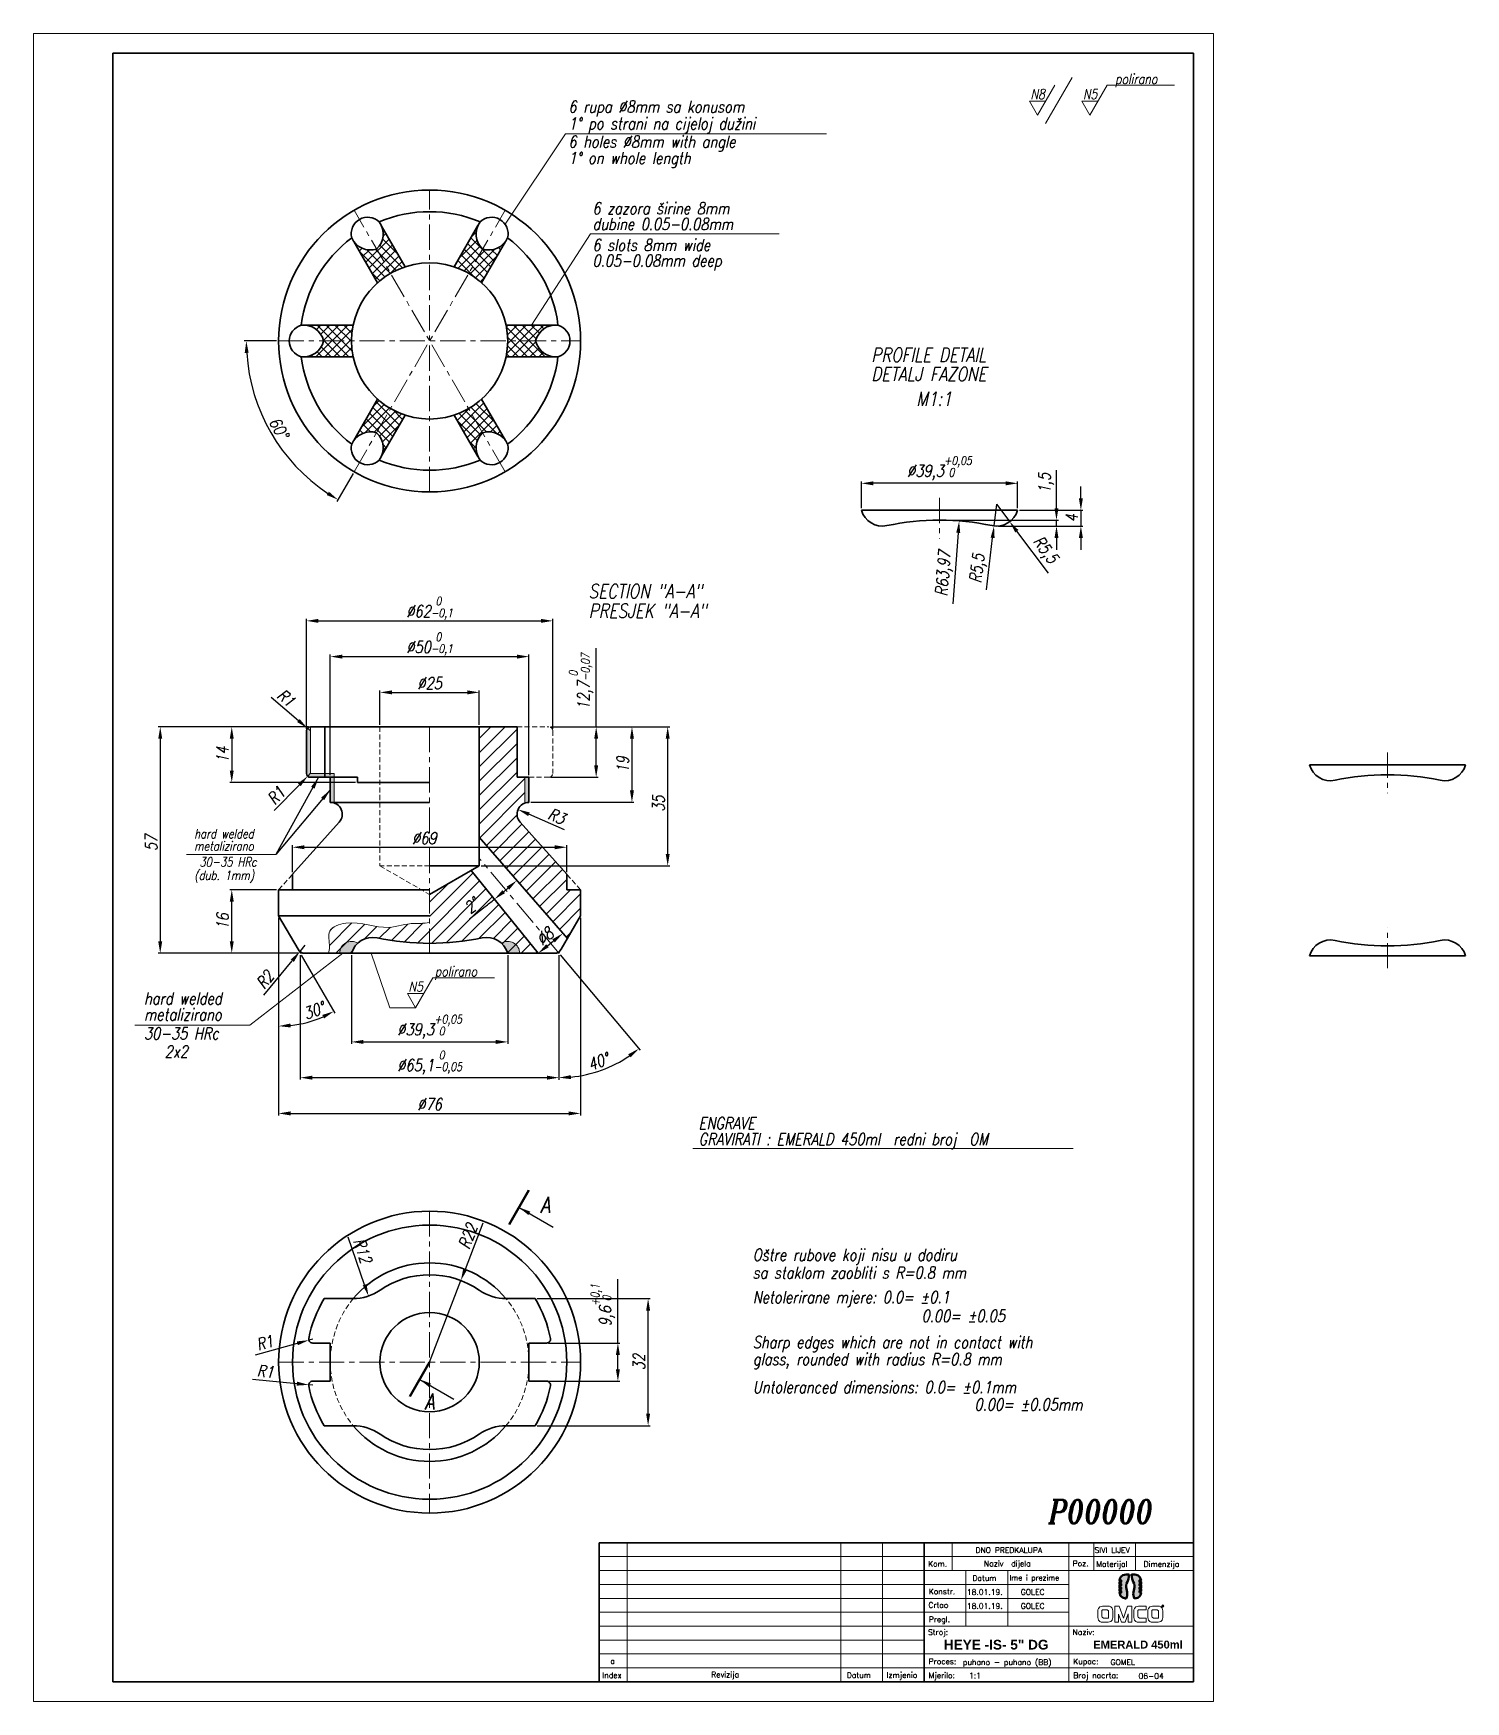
# Model space of a CAD drawing. Header units: millimetres. Extents: x 81 to 441, y 101 to 521.
import ezdxf

# ---------------------------------------------------------------- set-up
doc = ezdxf.new("R2010")
doc.units = ezdxf.units.MM
doc.header["$LTSCALE"] = 0.2
doc.linetypes.add('CENTER', pattern=[50.8, 31.75, -6.35, 6.35, -6.35])
doc.linetypes.add('HIDDEN', pattern=[9.525, 6.35, -3.175])
doc.layers.get('0').update_dxf_attribs({"lineweight": 15})
for name, color, linetype, lineweight in [('1', 1, 'CENTER', 15), ('2', 2, 'HIDDEN', 15), ('3', 3, 'Continuous', 35), ('4', 5, 'Continuous', 50), ('8', 252, 'Continuous', 15), ('ENGLISH', 252, 'Continuous', 18)]:
    doc.layers.add(name, color=color, linetype=linetype, lineweight=lineweight)
doc.styles.add('ITALICT', font='italict', dxfattribs={"width": 0.8, "height": 3})
doc.styles.add('ROMANS', font='romans.shx')
doc.dimstyles.new('ISO-25', dxfattribs={"dimtxt": 3, "dimasz": 3, "dimexe": 0.5, "dimexo": 0.5, "dimgap": 0.8, "dimtad": 1, "dimtxsty": 'ITALICT', "dimcen": 0, "dimadec": 0, "dimazin": 0, "dimtfac": 1, "dimtmove": 0, "dimatfit": 3, "dimfxl": 1, "dimarcsym": 0})

msp = doc.modelspace()

# ---------------------------------------------------------------- texts
at = {"style": 'ITALICT', "width": 0.8}
for s, height, p in [('polirano', 2.5, (352.93, 508.567)), ('6 rupa %%C8mm sa konusom', 3, (215.318, 501.307)), ('N8', 2.5, (331.639, 504.726)), ('N5', 2.5, (344.829, 504.726)), ('1° po strani na cijeloj dužini', 3, (215.318, 497.072)), ('6 zazora širine 8mm ', 3, (221.375, 475.717)), ('dubine 0.05-0.08mm', 3, (221.375, 471.775)), ('DETALJ FAZONE', 3.5, (291.519, 433.753)), ('M1:1', 3.5, (302.896, 427.538)), ('PRESJEK "A-A"', 3.5, (220.397, 374.153)), ('metalizirano', 2.3, (121.14, 315.512)), ('(dub. 1mm)', 2.3, (121.177, 308.155)), ('30-35 HRc', 2.3, (122.44, 311.533)), ('polirano', 2.5, (181.711, 283.86)), ('N5', 2.5, (175.103, 280.019)), ('metalizirano', 3, (108.511, 272.743)), ('30-35 HRc', 3, (108.511, 267.993)), ('2x2', 3, (113.702, 263.449)), ('GRAVIRATI : EMERALD 450ml  redni broj  OM', 3, (248.09, 241.37)), ('A', 4, (208.224, 224.347)), ('Oštre rubove koji nisu u dodiru ', 3, (261.706, 212.249)), ('sa staklom zaobliti s R=0.8 mm', 3, (261.706, 207.766)), ('Netolerirane mjere: 0.0= %%P0.1', 3, (261.706, 201.573)), ('0.00= %%P0.05', 3, (304.208, 196.872)), ('A', 4, (179.119, 174.837)), ('P00000', 6, (336.119, 146.087))]:
    msp.add_text(s, height=height, dxfattribs=at).set_placement(p)
at = {"style": 'ROMANS'}
for s, height, p in [('DNO PREDKALUPA', 1.4, (317.764, 138.709)), ('SIVI LIJEV', 1.4, (347.737, 138.709)), ('Kom.', 1.4, (305.841, 135.254)), ('Naziv  dijela', 1.4, (319.913, 135.331)), ('Poz.', 1.4, (342.237, 135.356)), ('Materijal', 1.4, (348.17, 135.201)), ('Dimenzija', 1.4, (360.098, 135.204)), ('Datum', 1.4, (316.999, 131.661)), ('Ime i prezime', 1.33, (326.354, 131.792)), ('Crtao', 1.4, (305.917, 124.892)), ('Konstr.', 1.4, (306.01, 128.311)), ('18.01.19.', 1.4, (315.609, 128.149)), ('18.01.19.', 1.4, (315.609, 124.649)), ('GOLEC', 1.4, (329.163, 128.149)), ('GOLEC', 1.4, (329.163, 124.649)), ('Pregl.', 1.4, (306.01, 121.288)), ('Stroj:', 1.4, (305.82, 118.062)), ('Naziv:', 1.4, (342.22, 118.062)), ('a', 1.4, (225.888, 110.772)), ('Proces:', 1.4, (305.989, 110.684)), ('puhano - puhano (BB)', 1.4, (314.603, 110.496)), ('Kupac:', 1.4, (342.389, 110.684)), ('GOMEL', 1.4, (351.746, 110.496)), ('Index', 1.4, (223.864, 107.215)), ('Revizija', 1.4, (251.266, 107.387)), ('Datum', 1.4, (285.385, 107.227)), ('Izmjenio', 1.4, (295.404, 107.268)), ('Mjerilo:', 1.4, (305.989, 107.184)), ('1:1', 1.4, (316.156, 107.131)), ('Broj nacrta:', 1.4, (342.398, 107.182)), ('06-04', 1.4, (358.809, 107.02))]:
    msp.add_text(s, height=height, dxfattribs=at).set_placement(p)
at = {"attachment_point": 1, "style": 'ROMANS'}
for s, insert, char_height, width in [('{\\fArial|b1|i0|c238|p34;HEYE -IS- 5" DG}', (309.801, 116.838), 2.45, 29.68315), ('{\\fArial|b1|i0|c238|p34;EMERALD 450ml}', (347.413, 116.634), 2, 35.15)]:
    msp.add_mtext(s, dxfattribs=dict(at, insert=insert, char_height=char_height, width=width))
at = {"layer": 'ENGLISH', "style": 'ITALICT', "width": 0.8}
for s, height, p in [('6 holes %%C8mm with angle', 3, (215.318, 492.508)), ('1° on whole length', 3, (215.318, 488.394)), ('6 slots 8mm wide', 3, (221.375, 466.492)), ('0.05-0.08mm deep', 3, (221.375, 462.55)), ('PROFILE DETAIL', 3.5, (291.519, 438.585)), ('SECTION "A-A"', 3.5, (220.397, 379.103)), ('hard welded', 2.3, (121.14, 318.594)), ('hard welded', 3, (108.511, 276.792)), ('ENGRAVE', 3, (248.09, 245.386)), ('Sharp edges which are not in contact with', 3, (261.726, 190.263)), ('glass, rounded with radius R=0.8 mm', 3, (261.726, 186.002)), ('Untoleranced dimensions: 0.0= %%P0.1mm', 3, (261.726, 178.934)), ('0.00= %%P0.05mm', 3, (317.534, 174.586))]:
    msp.add_text(s, height=height, dxfattribs=at).set_placement(p)

# ---------------------------------------------------------------- blocks, each defined once
blk = doc.blocks.new('*D2')
at = {"color": 0, "lineweight": -2}
for p, q in [((167.89, 347.18), (167.89, 355.86)), ((170.89, 355.36), (189.89, 355.36)), ((192.89, 347.18), (192.89, 355.86))]:
    blk.add_line(p, q, dxfattribs=at)
at = {"color": 0}
for points in [[(170.89, 355.86), (170.89, 354.86), (167.89, 355.36)], [(189.89, 355.86), (189.89, 354.86), (192.89, 355.36)]]:
    blk.add_solid(points, dxfattribs=at)
at = {"color": 0, "insert": (180.39, 357.66), "char_height": 3, "attachment_point": 5, "style": 'ITALICT'}
blk.add_mtext('%%C25', dxfattribs=at)
blk = doc.blocks.new('*D3')
at = {"color": 0, "lineweight": -2}
for p, q in [((155.39, 334.48), (155.39, 364.86)), ((158.39, 364.36), (202.39, 364.36)), ((205.39, 334.48), (205.39, 364.86))]:
    blk.add_line(p, q, dxfattribs=at)
at = {"color": 0}
for points in [[(158.39, 364.86), (158.39, 363.86), (155.39, 364.36)], [(202.39, 364.86), (202.39, 363.86), (205.39, 364.36)]]:
    blk.add_solid(points, dxfattribs=at)
at = {"color": 0, "insert": (180.39, 367.85), "char_height": 3, "attachment_point": 5, "style": 'ITALICT'}
blk.add_mtext('%%C50{}{\\H0.71x;\\C3;\\S 0^ -0,1;}', dxfattribs=at)
blk = doc.blocks.new('*D4')
at = {"color": 0, "lineweight": -2}
for p, q in [((149.39, 346.18), (149.39, 373.86)), ((211.39, 346.18), (211.39, 373.86)), ((152.39, 373.36), (208.39, 373.36))]:
    blk.add_line(p, q, dxfattribs=at)
at = {"color": 0}
for points in [[(152.39, 373.86), (152.39, 372.86), (149.39, 373.36)], [(208.39, 373.86), (208.39, 372.86), (211.39, 373.36)]]:
    blk.add_solid(points, dxfattribs=at)
at = {"color": 0, "insert": (180.39, 376.85), "char_height": 3, "attachment_point": 5, "style": 'ITALICT'}
blk.add_mtext('%%C62{}{\\H0.71x;\\C3;\\S 0^ -0,1;}', dxfattribs=at)
blk = doc.blocks.new('*D5')
at = {"color": 0, "lineweight": -2}
for p, q in [((149.89, 346.68), (130.09, 346.68)), ((130.59, 343.68), (130.59, 335.68)), ((161.74, 332.68), (130.09, 332.68))]:
    blk.add_line(p, q, dxfattribs=at)
at = {"color": 0}
for points in [[(130.09, 343.68), (131.09, 343.68), (130.59, 346.68)], [(130.09, 335.68), (131.09, 335.68), (130.59, 332.68)]]:
    blk.add_solid(points, dxfattribs=at)
at = {"color": 0, "insert": (128.29, 339.68), "char_height": 3, "attachment_point": 5, "rotation": 90, "style": 'ITALICT'}
blk.add_mtext('14', dxfattribs=at)
blk = doc.blocks.new('*D6')
at = {"color": 0, "lineweight": -2}
for p, q in [((141.89, 305.68), (130.09, 305.68)), ((130.59, 292.68), (130.59, 302.68)), ((147.34, 289.68), (130.09, 289.68))]:
    blk.add_line(p, q, dxfattribs=at)
at = {"color": 0}
for points in [[(130.09, 302.68), (131.09, 302.68), (130.59, 305.68)], [(130.09, 292.68), (131.09, 292.68), (130.59, 289.68)]]:
    blk.add_solid(points, dxfattribs=at)
at = {"color": 0, "insert": (128.29, 297.68), "char_height": 3, "attachment_point": 5, "rotation": 90, "style": 'ITALICT'}
blk.add_mtext('16', dxfattribs=at)
blk = doc.blocks.new('*D7')
at = {"color": 0, "lineweight": -2}
for p, q in [((222.31, 346.68), (222.31, 366.49)), ((210.89, 346.68), (222.81, 346.68)), ((222.31, 336.98), (222.31, 343.68)), ((210.89, 333.98), (222.81, 333.98))]:
    blk.add_line(p, q, dxfattribs=at)
at = {"color": 0}
for points in [[(222.81, 343.68), (221.81, 343.68), (222.31, 346.68)], [(221.81, 336.98), (222.81, 336.98), (222.31, 333.98)]]:
    blk.add_solid(points, dxfattribs=at)
at = {"color": 0, "insert": (218.53, 358.09), "char_height": 3, "attachment_point": 5, "rotation": 90, "style": 'ITALICT'}
blk.add_mtext('12,7{}{\\H0.71x;\\C3;\\S 0^ -0,07;}', dxfattribs=at)
blk = doc.blocks.new('*D8')
at = {"color": 0, "lineweight": -2}
for p, q in [((210.89, 346.68), (231.81, 346.68)), ((231.31, 343.68), (231.31, 330.68)), ((205.89, 327.68), (231.81, 327.68))]:
    blk.add_line(p, q, dxfattribs=at)
at = {"color": 0}
for points in [[(231.81, 343.68), (230.81, 343.68), (231.31, 346.68)], [(230.81, 330.68), (231.81, 330.68), (231.31, 327.68)]]:
    blk.add_solid(points, dxfattribs=at)
at = {"color": 0, "insert": (229.01, 337.18), "char_height": 3, "attachment_point": 5, "rotation": 90, "style": 'ITALICT'}
blk.add_mtext('19', dxfattribs=at)
blk = doc.blocks.new('*D9')
at = {"color": 0, "lineweight": -2}
for p, q in [((149, 291.68), (147.73, 290.13)), ((138.69, 279.09), (145.83, 287.81))]:
    blk.add_line(p, q, dxfattribs=at)
at = {"color": 0}
blk.add_solid([(145.44, 288.12), (146.22, 287.49), (147.73, 290.13)], dxfattribs=at)
at = {"color": 0, "insert": (138.94, 283.02), "char_height": 3, "attachment_point": 5, "rotation": 50.6872, "style": 'ITALICT'}
blk.add_mtext('R2', dxfattribs=at)
blk = doc.blocks.new('*D10')
at = {"color": 0, "lineweight": -2}
for p, q in [((140.49, 354.18), (147.36, 348.28)), ((150.39, 345.68), (149.63, 346.33))]:
    blk.add_line(p, q, dxfattribs=at)
at = {"color": 0}
blk.add_solid([(147.68, 348.66), (147.03, 347.9), (149.63, 346.33)], dxfattribs=at)
at = {"color": 0, "insert": (144.28, 353.96), "char_height": 3, "attachment_point": 5, "rotation": 319.3357, "style": 'ITALICT'}
blk.add_mtext('R1', dxfattribs=at)
blk = doc.blocks.new('*D11')
at = {"color": 0, "lineweight": -2}
for p, q in [((141.3, 325.61), (147.61, 332.11)), ((150.39, 334.98), (149.7, 334.26))]:
    blk.add_line(p, q, dxfattribs=at)
at = {"color": 0}
blk.add_solid([(147.25, 332.46), (147.96, 331.76), (149.7, 334.26)], dxfattribs=at)
at = {"color": 0, "insert": (141.76, 329.38), "char_height": 3, "attachment_point": 5, "rotation": 45.8419, "style": 'ITALICT'}
blk.add_mtext('R1', dxfattribs=at)
blk = doc.blocks.new('*D12')
at = {"color": 0, "lineweight": -2}
for p, q in [((207.44, 202.74), (235.88, 202.74)), ((235.38, 173.74), (235.38, 199.74)), ((207.44, 170.74), (235.88, 170.74))]:
    blk.add_line(p, q, dxfattribs=at)
at = {"color": 0}
for points in [[(234.88, 199.74), (235.88, 199.74), (235.38, 202.74)], [(234.88, 173.74), (235.88, 173.74), (235.38, 170.74)]]:
    blk.add_solid(points, dxfattribs=at)
at = {"color": 0, "insert": (233.08, 186.74), "char_height": 3, "attachment_point": 5, "rotation": 90, "style": 'ITALICT'}
blk.add_mtext('32', dxfattribs=at)
blk = doc.blocks.new('*D13')
at = {"color": 0, "lineweight": -2}
for p, q in [((193.77, 221.75), (189.32, 210.09)), ((180.39, 186.74), (188.25, 207.29))]:
    blk.add_line(p, q, dxfattribs=at)
at = {"color": 0}
blk.add_solid([(188.85, 210.27), (189.78, 209.91), (188.25, 207.29)], dxfattribs=at)
at = {"color": 0, "insert": (190.05, 218.46), "char_height": 3, "attachment_point": 5, "rotation": 69.0854, "style": 'ITALICT'}
blk.add_mtext('R22', dxfattribs=at)
blk = doc.blocks.new('*D14')
at = {"color": 0, "lineweight": -2}
blk.add_line((164.03, 206.23), (159.91, 218.2), dxfattribs=at)
at = {"color": 0}
blk.add_solid([(163.56, 206.06), (164.51, 206.39), (165.01, 203.39)], dxfattribs=at)
at = {"color": 0, "insert": (163.52, 214.79), "char_height": 3, "attachment_point": 5, "rotation": 288.9891, "style": 'ITALICT'}
blk.add_mtext('R12', dxfattribs=at)
blk = doc.blocks.new('*D15')
at = {"color": 0, "lineweight": -2}
for p, q in [((141.89, 443.83), (133.75, 443.83)), ((161.14, 410.49), (157.07, 403.44))]:
    blk.add_line(p, q, dxfattribs=at)
blk.add_arc((180.39, 443.83), 46.14, 183.726, 236.274, dxfattribs=at)
at = {"color": 0}
for points in [[(134.85, 440.85), (133.85, 440.82), (134.25, 443.83)], [(154.51, 405.03), (155.04, 405.88), (157.32, 403.87)]]:
    blk.add_solid(points, dxfattribs=at)
at = {"color": 0, "insert": (142.43, 421.91), "char_height": 3, "attachment_point": 5, "rotation": 300, "style": 'ITALICT'}
blk.add_mtext('60%%d', dxfattribs=at)
blk = doc.blocks.new('*D16')
at = {"color": 0, "lineweight": -2}
for p, q in [((147.84, 289.18), (147.84, 257.86)), ((212.94, 289.18), (212.94, 257.86)), ((150.84, 258.36), (209.94, 258.36))]:
    blk.add_line(p, q, dxfattribs=at)
at = {"color": 0}
for points in [[(150.84, 258.86), (150.84, 257.86), (147.84, 258.36)], [(209.94, 258.86), (209.94, 257.86), (212.94, 258.36)]]:
    blk.add_solid(points, dxfattribs=at)
at = {"color": 0, "insert": (180.39, 262.13), "char_height": 3, "attachment_point": 5, "style": 'ITALICT'}
blk.add_mtext('%%C65,1{}{\\H0.71x;\\C3;\\S 0^ -0,05;}', dxfattribs=at)
blk = doc.blocks.new('*D17')
at = {"color": 0, "lineweight": -2}
for p, q in [((142.39, 298.62), (142.39, 248.86)), ((218.39, 298.62), (218.39, 248.86)), ((145.39, 249.36), (215.39, 249.36))]:
    blk.add_line(p, q, dxfattribs=at)
at = {"color": 0}
for points in [[(145.39, 249.86), (145.39, 248.86), (142.39, 249.36)], [(215.39, 249.86), (215.39, 248.86), (218.39, 249.36)]]:
    blk.add_solid(points, dxfattribs=at)
at = {"color": 0, "insert": (180.39, 251.66), "char_height": 3, "attachment_point": 5, "style": 'ITALICT'}
blk.add_mtext('%%C76', dxfattribs=at)
blk = doc.blocks.new('*D18')
at = {"color": 0, "lineweight": -2}
for p, q in [((210.89, 346.68), (240.81, 346.68)), ((240.31, 314.68), (240.31, 343.68)), ((193.39, 311.68), (240.81, 311.68))]:
    blk.add_line(p, q, dxfattribs=at)
at = {"color": 0}
for points in [[(240.81, 343.68), (239.81, 343.68), (240.31, 346.68)], [(239.81, 314.68), (240.81, 314.68), (240.31, 311.68)]]:
    blk.add_solid(points, dxfattribs=at)
at = {"color": 0, "insert": (238.01, 327.34), "char_height": 3, "attachment_point": 5, "rotation": 90, "style": 'ITALICT'}
blk.add_mtext('35', dxfattribs=at)
blk = doc.blocks.new('*D19')
at = {"color": 0, "lineweight": -2}
for p, q in [((160.74, 289.18), (160.74, 266.86)), ((200.04, 289.18), (200.04, 266.86)), ((163.74, 267.36), (197.04, 267.36))]:
    blk.add_line(p, q, dxfattribs=at)
at = {"color": 0}
for points in [[(163.74, 267.86), (163.74, 266.86), (160.74, 267.36)], [(197.04, 266.86), (197.04, 267.86), (200.04, 267.36)]]:
    blk.add_solid(points, dxfattribs=at)
at = {"color": 0, "insert": (180.39, 271.13), "char_height": 3, "attachment_point": 5, "style": 'ITALICT'}
blk.add_mtext('%%c39,3{}{\\H0.71x;\\C3;\\S+0,05^  0;}', dxfattribs=at)
blk = doc.blocks.new('*D20')
at = {"color": 0, "lineweight": -2}
for p, q in [((149.89, 346.68), (112.09, 346.68)), ((112.59, 343.68), (112.59, 292.68)), ((147.34, 289.68), (112.09, 289.68))]:
    blk.add_line(p, q, dxfattribs=at)
at = {"color": 0}
for points in [[(112.09, 343.68), (113.09, 343.68), (112.59, 346.68)], [(112.09, 292.68), (113.09, 292.68), (112.59, 289.68)]]:
    blk.add_solid(points, dxfattribs=at)
at = {"color": 0, "insert": (110.29, 317.43), "char_height": 3, "attachment_point": 5, "rotation": 90, "style": 'ITALICT'}
blk.add_mtext('57', dxfattribs=at)
blk = doc.blocks.new('*D27')
at = {"color": 0, "lineweight": -2}
for p, q in [((227.77, 191.54), (227.77, 207.61)), ((210.33, 191.54), (228.27, 191.54)), ((227.77, 184.94), (227.77, 188.54)), ((210.33, 181.94), (228.27, 181.94))]:
    blk.add_line(p, q, dxfattribs=at)
at = {"color": 0}
for points in [[(227.27, 188.54), (228.27, 188.54), (227.77, 191.54)], [(227.27, 184.94), (228.27, 184.94), (227.77, 181.94)]]:
    blk.add_solid(points, dxfattribs=at)
at = {"color": 0, "insert": (223.99, 201.07), "char_height": 3, "attachment_point": 5, "rotation": 90, "style": 'ITALICT'}
blk.add_mtext('9,6{}{\\H0.71x;\\C3;\\S+0,1^  0;}', dxfattribs=at)
blk = doc.blocks.new('*D29')
at = {"color": 0, "lineweight": -2}
for p, q in [((344.3, 404.22), (344.3, 407.22)), ((328.86, 401.22), (344.8, 401.22)), ((344.3, 401.22), (344.3, 397.22)), ((323.57, 397.22), (344.8, 397.22)), ((344.3, 394.22), (344.3, 391.22))]:
    blk.add_line(p, q, dxfattribs=at)
at = {"color": 0}
for points in [[(343.8, 404.22), (344.8, 404.22), (344.3, 401.22)], [(344.8, 394.22), (343.8, 394.22), (344.3, 397.22)]]:
    blk.add_solid(points, dxfattribs=at)
at = {"color": 0, "insert": (342, 399.22), "char_height": 3, "attachment_point": 5, "rotation": 90, "style": 'ITALICT'}
blk.add_mtext('4', dxfattribs=at)
blk = doc.blocks.new('*D31')
at = {"color": 0, "lineweight": -2}
for p, q in [((289.06, 401.72), (289.06, 408.49)), ((325.36, 407.99), (292.06, 407.99)), ((328.36, 401.72), (328.36, 408.49))]:
    blk.add_line(p, q, dxfattribs=at)
at = {"color": 0}
for points in [[(292.06, 408.49), (292.06, 407.49), (289.06, 407.99)], [(325.36, 407.49), (325.36, 408.49), (328.36, 407.99)]]:
    blk.add_solid(points, dxfattribs=at)
at = {"color": 0, "insert": (308.71, 411.76), "char_height": 3, "attachment_point": 5, "style": 'ITALICT'}
blk.add_mtext('%%c39,3{}{\\H0.71x;\\C3;\\S+0,05^  0;}', dxfattribs=at)
blk = doc.blocks.new('*D32')
at = {"color": 0, "lineweight": -2}
for p, q in [((136.58, 188.61), (147.1, 191.48)), ((150.96, 192.54), (149.99, 192.27))]:
    blk.add_line(p, q, dxfattribs=at)
at = {"color": 0}
blk.add_solid([(146.97, 191.97), (147.23, 191), (149.99, 192.27)], dxfattribs=at)
at = {"color": 0, "insert": (138.89, 191.62), "char_height": 3, "attachment_point": 5, "rotation": 15.2787, "style": 'ITALICT'}
blk.add_mtext('R1', dxfattribs=at)
blk = doc.blocks.new('*D33')
at = {"color": 0, "lineweight": -2}
for p, q in [((135.8, 182.43), (146.98, 181.33)), ((150.96, 180.94), (149.96, 181.03))]:
    blk.add_line(p, q, dxfattribs=at)
at = {"color": 0}
blk.add_solid([(147.03, 181.83), (146.93, 180.83), (149.96, 181.03)], dxfattribs=at)
at = {"color": 0, "insert": (139.04, 184.42), "char_height": 3, "attachment_point": 5, "rotation": 354.3922, "style": 'ITALICT'}
blk.add_mtext('R1', dxfattribs=at)
blk = doc.blocks.new('*D34')
at = {"color": 0, "lineweight": -2}
blk.add_line((214.37, 320.79), (205.39, 324.68), dxfattribs=at)
at = {"color": 0}
blk.add_solid([(205.59, 325.14), (205.19, 324.22), (202.64, 325.87)], dxfattribs=at)
at = {"color": 0, "insert": (212.35, 324.17), "char_height": 3, "attachment_point": 5, "rotation": 336.6067, "style": 'ITALICT'}
blk.add_mtext('R3', dxfattribs=at)
blk = doc.blocks.new('*D35')
at = {"color": 0, "lineweight": -2}
for p, q in [((142.39, 298.62), (142.39, 270.84)), ((148.09, 289.24), (156.53, 274.63))]:
    blk.add_line(p, q, dxfattribs=at)
blk.add_arc((142.39, 299.12), 27.78, 276.1908, 293.8092, dxfattribs=at)
at = {"color": 0}
for points in [[(153.38, 274.15), (153.83, 273.26), (156.28, 275.06)], [(145.42, 271), (145.36, 272), (142.39, 271.34)]]:
    blk.add_solid(points, dxfattribs=at)
at = {"color": 0, "insert": (151.32, 275.25), "char_height": 3, "attachment_point": 5, "rotation": 20.5073, "style": 'ITALICT'}
blk.add_mtext('30°', dxfattribs=at)
blk = doc.blocks.new('*D36')
at = {"color": 0, "lineweight": -2}
for p, q in [((212.94, 288.68), (212.94, 257.85)), ((213.26, 289.29), (233.4, 265.3))]:
    blk.add_line(p, q, dxfattribs=at)
blk.add_arc((212.94, 289.68), 31.32, 275.4898, 304.5102, dxfattribs=at)
at = {"color": 0}
for points in [[(230.39, 264.26), (230.99, 263.47), (233.08, 265.68)], [(215.96, 258), (215.92, 259), (212.94, 258.35)]]:
    blk.add_solid(points, dxfattribs=at)
at = {"color": 0, "insert": (222.87, 262.4), "char_height": 3, "attachment_point": 5, "rotation": 20, "style": 'ITALICT'}
blk.add_mtext('40°', dxfattribs=at)
blk = doc.blocks.new('*D37')
at = {"color": 0, "lineweight": -2}
blk.add_line((194.36, 301.4), (190.41, 298.3), dxfattribs=at)
for start, end in [(308.1844, 309), (309.8156, 310.1844)]:
    blk.add_arc((64.08, 467.06), 210.75, start, end, dxfattribs=at)
at = {"color": 0}
for points in [[(199.74, 306.43), (200.39, 305.67), (202.34, 308)], [(199.34, 304.79), (198.71, 305.57), (196.71, 303.28)]]:
    blk.add_solid(points, dxfattribs=at)
at = {"color": 0, "insert": (190.97, 301.66), "char_height": 3, "attachment_point": 5, "rotation": 38.1844, "style": 'ITALICT'}
blk.add_mtext('2°', dxfattribs=at)
blk = doc.blocks.new('*D38')
at = {"color": 0, "lineweight": -2}
blk.add_line((210.05, 291.56), (211.58, 292.8), dxfattribs=at)
at = {"color": 0}
for points in [[(211.27, 293.19), (211.9, 292.42), (213.92, 294.69)], [(209.74, 291.95), (210.37, 291.18), (207.72, 289.68)]]:
    blk.add_solid(points, dxfattribs=at)
at = {"color": 0, "insert": (209.37, 293.97), "char_height": 3, "attachment_point": 5, "rotation": 39, "style": 'ITALICT'}
blk.add_mtext('%%c8', dxfattribs=at)
blk = doc.blocks.new('*D183')
at = {"color": 0, "lineweight": -2}
for p, q in [((323.07, 402.72), (326.38, 398.32)), ((336.12, 385.41), (328.19, 395.93))]:
    blk.add_line(p, q, dxfattribs=at)
at = {"color": 0}
blk.add_solid([(328.58, 396.23), (327.79, 395.63), (326.38, 398.32)], dxfattribs=at)
at = {"color": 0, "insert": (335.12, 391.03), "char_height": 3, "attachment_point": 5, "rotation": 307.0248, "style": 'ITALICT'}
blk.add_mtext('R5,5', dxfattribs=at)
blk = doc.blocks.new('*D184')
at = {"color": 0, "lineweight": -2}
for p, q in [((338.16, 401.72), (338.16, 411.34)), ((309.21, 398.72), (338.66, 398.72)), ((323.57, 397.22), (338.66, 397.22)), ((338.16, 397.22), (338.16, 398.72)), ((338.16, 394.22), (338.16, 391.22))]:
    blk.add_line(p, q, dxfattribs=at)
at = {"color": 0}
for points in [[(337.66, 401.72), (338.66, 401.72), (338.16, 398.72)], [(338.66, 394.22), (337.66, 394.22), (338.16, 397.22)]]:
    blk.add_solid(points, dxfattribs=at)
at = {"color": 0, "insert": (335.57, 408.03), "char_height": 3, "attachment_point": 5, "rotation": 90, "style": 'ITALICT'}
blk.add_mtext('1,5', dxfattribs=at)
blk = doc.blocks.new('*D185')
at = {"color": 0, "lineweight": -2}
for p, q in [((323.07, 402.72), (322.43, 397.25)), ((320.56, 381.19), (322.08, 394.27))]:
    blk.add_line(p, q, dxfattribs=at)
at = {"color": 0}
blk.add_solid([(322.58, 394.22), (321.59, 394.33), (322.43, 397.25)], dxfattribs=at)
at = {"color": 0, "insert": (318.58, 386.54), "char_height": 3, "attachment_point": 5, "rotation": 83.3582, "style": 'ITALICT'}
blk.add_mtext('R5,5', dxfattribs=at)
blk = doc.blocks.new('*D186')
at = {"color": 0, "lineweight": -2}
blk.add_line((313.43, 395.53), (312.04, 377.62), dxfattribs=at)
at = {"color": 0}
blk.add_solid([(313.93, 395.49), (312.93, 395.57), (313.66, 398.52)], dxfattribs=at)
at = {"color": 0, "insert": (310.04, 385.28), "char_height": 3, "attachment_point": 5, "rotation": 85.5608, "style": 'ITALICT'}
blk.add_mtext('R63,97', dxfattribs=at)
blk = doc.blocks.new('*D187')
at = {"color": 0, "lineweight": -2}
for p, q in [((145.89, 310.08), (145.89, 316.87)), ((148.89, 316.37), (211.89, 316.37)), ((214.89, 310.08), (214.89, 316.87))]:
    blk.add_line(p, q, dxfattribs=at)
at = {"color": 0}
for points in [[(148.89, 316.87), (148.89, 315.87), (145.89, 316.37)], [(211.89, 315.87), (211.89, 316.87), (214.89, 316.37)]]:
    blk.add_solid(points, dxfattribs=at)
at = {"color": 0, "insert": (179.07, 318.67), "char_height": 3, "attachment_point": 5, "style": 'ITALICT'}
blk.add_mtext('%%C69', dxfattribs=at)

# ---------------------------------------------------------------- dimensions: what is measured, and where the dimension line sits
for base, line1, line2, picture, middle in [((137.035, 428.05), ((161.392, 410.922), (199.392, 476.74)), ((142.392, 443.831), (218.392, 443.831)), '*D15', (142.425, 421.911)), ((200.484, 306.405), ((207.721, 289.676), (196.709, 303.275)), ((215.071, 293.363), (192.892, 318.876)), '*D37', (190.966, 301.657)), ((220.166, 259.199), ((212.942, 289.676), (212.942, 289.176)), ((212.942, 289.676), (192.892, 313.571)), '*D36', (222.869, 262.405))]:
    dim = msp.add_angular_dim_2l(base=base, line1=line1, line2=line2, dimstyle='ISO-25')
    dim.commit()
    dim.dimension.update_dxf_attribs({"geometry": picture, "text_midpoint": middle})
for base, p1, p2, text, override, picture, middle in [((289.059, 407.99), (328.359, 401.216), (289.059, 401.216), '%%c<>{}{\\H0.71x;\\C3;\\S+0,05^  0;}', {"dimtp": 0.05, "dimtm": 0, "dimtdec": 2, "dimtzin": 8}, '*D31', (308.709, 407.99)), ((211.392, 373.36), (149.392, 345.676), (211.392, 345.676), '%%C<>{}{\\H0.71x;\\C3;\\S 0^ -0,1;}', {"dimtp": 0, "dimtm": 0.1, "dimtdec": 2, "dimtmove": 0, "dimtzin": 8}, '*D4', (180.392, 373.36)), ((205.392, 364.36), (155.392, 333.976), (205.392, 333.976), '%%C<>{}{\\H0.71x;\\C3;\\S 0^ -0,1;}', {"dimtol": 0, "dimlim": 0, "dimtp": 0, "dimtm": 0, "dimtfac": 1, "dimtdec": 2, "dimtmove": 0, "dimtolj": 0, "dimtzin": 8}, '*D3', (180.392, 364.36)), ((218.392, 249.355), (142.392, 299.116), (218.392, 299.116), '%%C<>', {"dimtmove": 0}, '*D17', (180.392, 249.355)), ((212.942, 258.355), (147.842, 289.676), (212.942, 289.676), '%%C<>{}{\\H0.71x;\\C3;\\S 0^ -0,05;}', {"dimtp": 0, "dimtm": 0.05, "dimtdec": 2, "dimtmove": 0, "dimtzin": 8}, '*D16', (180.392, 258.355))]:
    dim = msp.add_linear_dim(base=base, p1=p1, p2=p2, text=text, dimstyle='ISO-25', override=override)
    dim.commit()
    dim.dimension.update_dxf_attribs({"geometry": picture, "text_midpoint": middle, "dimtype": 160})
for base, p1, p2, picture, middle in [((338.155, 398.716), (323.067, 397.216), (308.709, 398.716), '*D184', (335.57, 408.03)), ((344.298, 397.216), (328.359, 401.216), (323.067, 397.216), '*D29', (341.998, 399.216)), ((130.586, 305.676), (147.842, 289.676), (142.392, 305.676), '*D6', (128.286, 297.676))]:
    dim = msp.add_linear_dim(base=base, p1=p1, p2=p2, angle=90, dimstyle='ISO-25')
    dim.commit()
    dim.dimension.update_dxf_attribs({"geometry": picture, "text_midpoint": middle})
for center, mpoint, picture, middle in [((323.067, 402.716), (322.431, 397.253), '*D185', (318.581, 386.54)), ((150.392, 345.676), (149.634, 346.328), '*D10', (144.284, 353.956)), ((150.392, 334.976), (149.696, 334.259), '*D11', (141.756, 329.384))]:
    dim = msp.add_radius_dim(center=center, mpoint=mpoint, dimstyle='ISO-25')
    dim.commit()
    dim.dimension.update_dxf_attribs({"geometry": picture, "text_midpoint": middle})
dim = msp.add_radius_dim(center=(323.067, 402.716), mpoint=(326.379, 398.325), dimstyle='ISO-25', override={"dimtxsty": 'ITALICT'})
dim.commit()
dim.dimension.update_dxf_attribs({"geometry": '*D183', "text_midpoint": (335.119, 391.031)})
for center, mpoint, picture, middle in [((308.709, 334.744), (313.66, 398.524), '*D186', (312.617, 385.079)), ((148.997, 291.676), (147.73, 290.129), '*D9', (140.715, 281.562)), ((161.105, 214.737), (165.01, 203.39), '*D14', (161.344, 214.043)), ((180.392, 186.737), (188.246, 207.287), '*D13', (192.202, 217.64)), ((150.958, 192.537), (149.994, 192.273), '*D32', (139.498, 189.406)), ((150.958, 180.937), (149.963, 181.035), '*D33', (138.811, 182.13))]:
    dim = msp.add_radius_dim(center=center, mpoint=mpoint, dimstyle='ISO-25')
    dim.commit()
    dim.dimension.update_dxf_attribs({"geometry": picture, "text_midpoint": middle, "dimtype": 164})
for base, p1, p2, text, override, picture, middle in [((222.307, 346.676), (210.392, 333.976), (210.392, 346.676), '<>{}{\\H0.71x;\\C3;\\S 0^ -0,07;}', {"dimtp": 0, "dimtm": 0.07, "dimtdec": 2, "dimtmove": 0, "dimtzin": 8}, '*D7', (218.534, 358.086)), ((227.766, 191.537), (209.826, 181.937), (209.826, 191.537), '<>{}{\\H0.71x;\\C3;\\S+0,1^  0;}', {"dimtp": 0.1, "dimtm": 0, "dimtdec": 2, "dimtzin": 8}, '*D27', (223.993, 201.075))]:
    dim = msp.add_linear_dim(base=base, p1=p1, p2=p2, angle=90, text=text, dimstyle='ISO-25', override=override)
    dim.commit()
    dim.dimension.update_dxf_attribs({"geometry": picture, "text_midpoint": middle})
for base, p1, p2, text, override, picture, middle in [((192.892, 355.36), (167.892, 346.676), (192.892, 346.676), '%%C<>', {"dimtmove": 0}, '*D2', (180.392, 357.66)), ((200.042, 267.355), (160.742, 289.676), (200.042, 289.676), '<>{}{\\H0.71x;\\C3;\\S+0,05^  0;}', {"dimpost": '%%c<>', "dimtp": 0.05, "dimtm": 0, "dimtdec": 2, "dimtmove": 0, "dimtzin": 8}, '*D19', (180.392, 271.129))]:
    dim = msp.add_linear_dim(base=base, p1=p1, p2=p2, text=text, dimstyle='ISO-25', override=override)
    dim.commit()
    dim.dimension.update_dxf_attribs({"geometry": picture, "text_midpoint": middle})
for base, p1, p2, picture, middle in [((112.586, 289.676), (150.392, 346.676), (147.842, 289.676), '*D20', (112.586, 317.435)), ((240.307, 346.676), (192.892, 311.676), (210.392, 346.676), '*D18', (240.307, 327.341)), ((231.307, 327.676), (210.392, 346.676), (205.392, 327.676), '*D8', (231.307, 337.176))]:
    dim = msp.add_linear_dim(base=base, p1=p1, p2=p2, angle=90, dimstyle='ISO-25', override={"dimtmove": 0})
    dim.commit()
    dim.dimension.update_dxf_attribs({"geometry": picture, "text_midpoint": middle, "dimtype": 160})
dim = msp.add_linear_dim(base=(130.586, 332.676), p1=(150.392, 346.676), p2=(162.236, 332.676), angle=90, dimstyle='ISO-25', override={"dimtmove": 0})
dim.commit()
dim.dimension.update_dxf_attribs({"geometry": '*D5', "text_midpoint": (128.286, 339.676)})
dim = msp.add_radius_dim(center=(205.392, 324.676), mpoint=(202.639, 325.868), dimstyle='ISO-25', override={"dimtmove": 1})
dim.commit()
dim.dimension.update_dxf_attribs({"geometry": '*D34', "text_midpoint": (211.435, 322.062), "dimtype": 164})
dim = msp.add_linear_dim(base=(214.892, 316.367), p1=(145.892, 309.582), p2=(214.892, 309.582), dimstyle='ISO-25', override={"dimpost": '%%C<>'})
dim.commit()
dim.dimension.update_dxf_attribs({"geometry": '*D187', "text_midpoint": (179.074, 316.367), "dimtype": 160})
dim = msp.add_angular_dim_2l(base=(147.216, 271.76), line1=((147.265, 290.676), (147.842, 289.676)), line2=((142.392, 305.676), (142.392, 299.116)), dimstyle='ISO-25')
dim.commit()
dim.dimension.update_dxf_attribs({"geometry": '*D35', "text_midpoint": (152.124, 273.098), "dimtype": 162})
dim = msp.add_aligned_dim(p1=(207.721, 289.676), p2=(213.915, 294.692), distance=0, dimstyle='ISO-25', override={"dimdec": 1, "dimpost": '%%c<>'})
dim.commit()
dim.dimension.update_dxf_attribs({"geometry": '*D38', "text_midpoint": (209.37, 293.972)})
dim = msp.add_linear_dim(base=(235.383, 202.737), p1=(206.944, 170.737), p2=(206.944, 202.737), angle=90, dimstyle='ISO-25')
dim.commit()
dim.dimension.update_dxf_attribs({"geometry": '*D12', "text_midpoint": (235.383, 186.737), "dimtype": 160})

# ---------------------------------------------------------------- hatches: boundary and pattern name
h = msp.add_hatch(color=256)
h.paths.add_polyline_path([(150.392, 346.676, 0.4142136), (149.392, 345.676), (149.392, 334.976, 0.4142136), (150.392, 333.976), (154.042, 333.976), (154.042, 334.976), (150.392, 334.976)])
h.paths.add_polyline_path([(156.392, 334.976), (154.042, 334.976), (154.042, 333.976), (156.392, 333.976)])
h.paths.add_polyline_path([(156.392, 333.976), (155.392, 333.976), (155.392, 327.676), (156.392, 327.676)])
h.paths.add_polyline_path([(156.392, 327.676), (155.392, 327.676, -0.0851642), (156.392, 327.505)])
msp.add_hatch(color=256).paths.add_polyline_path([(205.392, 333.976), (204.392, 333.976), (204.392, 327.505, -0.0851642), (205.392, 327.676)])
h = msp.add_hatch(color=256)
h.paths.add_polyline_path([(157.742, 289.676), (158.575, 289.676), (160.742, 289.676, -0.1389983), (162.317, 292.23, 0.5870088)])
h.paths.add_polyline_path([(200.042, 289.676), (203.042, 289.676, 0.5870088), (198.468, 292.23, -0.1389983)])
at = {"layer": '4'}
h = msp.add_hatch(color=142, dxfattribs=at)
edge = h.paths.add_edge_path()
edge.add_spline(control_points=[(354.003, 128.716), (354.003, 128.716), (354.003, 128.716), (354.003, 128.716), (354.003, 128.716), (354.159, 127.338), (355.377, 127.267), (355.557, 127.267), (355.557, 127.267), (355.557, 127.267), (355.692, 127.267), (355.692, 127.267), (355.692, 127.267), (356.331, 128.186), (355.687, 129.527), (355.687, 130.485), (355.687, 130.485), (355.687, 131.237), (356.35, 131.439), (356.422, 133.244), (356.422, 133.244), (355.658, 133.244), (355.658, 133.244), (355.658, 133.244), (354.368, 133.244), (354.074, 132.249), (354.006, 131.795)], knot_values=[0.8095238, 0.8095238, 0.8095238, 0.8095238, 0.8333333, 0.8333333, 0.8333333, 0.8334333, 0.8571429, 0.8571429, 0.8571429, 0.8572429, 0.9047619, 0.9047619, 0.9047619, 0.9048619, 0.952381, 0.952381, 0.952381, 0.952481, 1, 1, 1, 1.047619, 1.047619, 1.047619, 1.047719, 1.0952381, 1.0952381, 1.0952381, 1.0952381], degree=3, periodic=0)
edge.add_spline(control_points=[(354.006, 131.795), (354.006, 131.795), (354.444, 131.795), (354.444, 131.795)], knot_values=[0.0952381, 0.0952381, 0.0952381, 0.0952381, 0.1428571, 0.1428571, 0.1428571, 0.1428571], degree=3, periodic=0)
edge.add_spline(control_points=[(354.444, 131.795), (354.444, 131.795), (354.444, 131.795), (354.444, 131.795), (354.444, 131.795), (354.444, 131.795), (354.444, 131.429), (354.444, 131.429)], knot_values=[0.1428571, 0.1428571, 0.1428571, 0.1428571, 0.1666667, 0.1666667, 0.1666667, 0.1667667, 0.1904762, 0.1904762, 0.1904762, 0.1904762], degree=3, periodic=0)
edge.add_spline(control_points=[(354.444, 131.429), (354.444, 131.429), (354.444, 131.429), (354.444, 131.429), (354.444, 131.429), (354.444, 131.429), (353.986, 131.429), (353.986, 131.429)], knot_values=[0.1904762, 0.1904762, 0.1904762, 0.1904762, 0.2142857, 0.2142857, 0.2142857, 0.2143857, 0.2380952, 0.2380952, 0.2380952, 0.2380952], degree=3, periodic=0)
edge.add_spline(control_points=[(353.986, 131.429), (353.986, 131.429), (353.986, 131.429), (353.986, 131.429), (353.986, 131.429), (353.986, 131.429), (353.986, 130.891), (353.986, 130.891)], knot_values=[0.2380952, 0.2380952, 0.2380952, 0.2380952, 0.2619048, 0.2619048, 0.2619048, 0.2620048, 0.2857143, 0.2857143, 0.2857143, 0.2857143], degree=3, periodic=0)
edge.add_spline(control_points=[(353.986, 130.891), (353.986, 130.891), (353.986, 130.891), (353.986, 130.891), (353.986, 130.891), (353.986, 130.891), (354.444, 130.891), (354.444, 130.891)], knot_values=[0.2857143, 0.2857143, 0.2857143, 0.2857143, 0.3095238, 0.3095238, 0.3095238, 0.3096238, 0.3333333, 0.3333333, 0.3333333, 0.3333333], degree=3, periodic=0)
edge.add_spline(control_points=[(354.444, 130.891), (354.444, 130.891), (354.444, 130.891), (354.444, 130.891), (354.444, 130.891), (354.444, 130.891), (354.444, 130.525), (354.444, 130.525)], knot_values=[0.3333333, 0.3333333, 0.3333333, 0.3333333, 0.3571429, 0.3571429, 0.3571429, 0.3572429, 0.3809524, 0.3809524, 0.3809524, 0.3809524], degree=3, periodic=0)
edge.add_spline(control_points=[(354.444, 130.525), (354.444, 130.525), (354.444, 130.525), (354.444, 130.525), (354.444, 130.525), (354.444, 130.525), (353.986, 130.525), (353.986, 130.525)], knot_values=[0.3809524, 0.3809524, 0.3809524, 0.3809524, 0.4047619, 0.4047619, 0.4047619, 0.4048619, 0.4285714, 0.4285714, 0.4285714, 0.4285714], degree=3, periodic=0)
edge.add_spline(control_points=[(353.986, 130.525), (353.986, 130.525), (353.986, 130.525), (353.986, 130.525), (353.986, 130.525), (353.986, 130.525), (353.986, 129.987), (353.986, 129.987)], knot_values=[0.4285714, 0.4285714, 0.4285714, 0.4285714, 0.452381, 0.452381, 0.452381, 0.452481, 0.4761905, 0.4761905, 0.4761905, 0.4761905], degree=3, periodic=0)
edge.add_spline(control_points=[(353.986, 129.987), (353.986, 129.987), (353.986, 129.987), (353.986, 129.987), (353.986, 129.987), (353.986, 129.987), (354.444, 129.987), (354.444, 129.987)], knot_values=[0.4761905, 0.4761905, 0.4761905, 0.4761905, 0.5, 0.5, 0.5, 0.5001, 0.5238095, 0.5238095, 0.5238095, 0.5238095], degree=3, periodic=0)
edge.add_spline(control_points=[(354.444, 129.987), (354.444, 129.987), (354.444, 129.987), (354.444, 129.987), (354.444, 129.987), (354.444, 129.987), (354.444, 129.62), (354.444, 129.62)], knot_values=[0.5238095, 0.5238095, 0.5238095, 0.5238095, 0.547619, 0.547619, 0.547619, 0.547719, 0.5714286, 0.5714286, 0.5714286, 0.5714286], degree=3, periodic=0)
edge.add_spline(control_points=[(354.444, 129.62), (354.444, 129.62), (354.444, 129.62), (354.444, 129.62), (354.444, 129.62), (354.444, 129.62), (353.986, 129.62), (353.986, 129.62)], knot_values=[0.5714286, 0.5714286, 0.5714286, 0.5714286, 0.5952381, 0.5952381, 0.5952381, 0.5953381, 0.6190476, 0.6190476, 0.6190476, 0.6190476], degree=3, periodic=0)
edge.add_spline(control_points=[(353.986, 129.62), (353.986, 129.62), (353.986, 129.62), (353.986, 129.62), (353.986, 129.62), (353.986, 129.62), (353.986, 129.083), (353.986, 129.083)], knot_values=[0.6190476, 0.6190476, 0.6190476, 0.6190476, 0.6428571, 0.6428571, 0.6428571, 0.6429571, 0.6666667, 0.6666667, 0.6666667, 0.6666667], degree=3, periodic=0)
edge.add_spline(control_points=[(353.986, 129.083), (353.986, 129.083), (353.986, 129.083), (353.986, 129.083), (353.986, 129.083), (353.986, 129.083), (354.444, 129.083), (354.444, 129.083)], knot_values=[0.6666667, 0.6666667, 0.6666667, 0.6666667, 0.6904762, 0.6904762, 0.6904762, 0.6905762, 0.7142857, 0.7142857, 0.7142857, 0.7142857], degree=3, periodic=0)
edge.add_spline(control_points=[(354.444, 129.083), (354.444, 129.083), (354.444, 129.083), (354.444, 129.083), (354.444, 129.083), (354.444, 129.083), (354.444, 128.716), (354.444, 128.716)], knot_values=[0.7142857, 0.7142857, 0.7142857, 0.7142857, 0.7380952, 0.7380952, 0.7380952, 0.7381952, 0.7619048, 0.7619048, 0.7619048, 0.7619048], degree=3, periodic=0)
edge.add_spline(control_points=[(354.444, 128.716), (354.444, 128.716), (354.444, 128.716), (354.444, 128.716), (354.444, 128.716), (354.444, 128.716), (354.003, 128.716), (354.003, 128.716)], knot_values=[0.7619048, 0.7619048, 0.7619048, 0.7619048, 0.7857143, 0.7857143, 0.7857143, 0.7858143, 0.8095238, 0.8095238, 0.8095238, 0.8095238], degree=3, periodic=0)
h = msp.add_hatch(color=253, dxfattribs=at)
edge = h.paths.add_edge_path()
edge.add_spline(control_points=[(359.02, 129.987), (359.02, 129.987), (359.02, 129.987), (359.02, 129.987), (359.02, 129.987), (359.02, 129.987), (359.478, 129.987), (359.478, 129.987)], knot_values=[0.2380952, 0.2380952, 0.2380952, 0.2380952, 0.2619048, 0.2619048, 0.2619048, 0.2620048, 0.2857143, 0.2857143, 0.2857143, 0.2857143], degree=3, periodic=0)
edge.add_spline(control_points=[(359.478, 129.987), (359.478, 129.987), (359.478, 129.987), (359.478, 129.987), (359.478, 129.987), (359.478, 129.987), (359.478, 130.525), (359.478, 130.525)], knot_values=[0.2857143, 0.2857143, 0.2857143, 0.2857143, 0.3095238, 0.3095238, 0.3095238, 0.3096238, 0.3333333, 0.3333333, 0.3333333, 0.3333333], degree=3, periodic=0)
edge.add_spline(control_points=[(359.478, 130.525), (359.478, 130.525), (359.478, 130.525), (359.478, 130.525), (359.478, 130.525), (359.478, 130.525), (359.02, 130.525), (359.02, 130.525)], knot_values=[0.3333333, 0.3333333, 0.3333333, 0.3333333, 0.3571429, 0.3571429, 0.3571429, 0.3572429, 0.3809524, 0.3809524, 0.3809524, 0.3809524], degree=3, periodic=0)
edge.add_spline(control_points=[(359.02, 130.525), (359.02, 130.525), (359.02, 130.525), (359.02, 130.525), (359.02, 130.525), (359.02, 130.525), (359.02, 130.891), (359.02, 130.891)], knot_values=[0.3809524, 0.3809524, 0.3809524, 0.3809524, 0.4047619, 0.4047619, 0.4047619, 0.4048619, 0.4285714, 0.4285714, 0.4285714, 0.4285714], degree=3, periodic=0)
edge.add_spline(control_points=[(359.02, 130.891), (359.02, 130.891), (359.02, 130.891), (359.02, 130.891), (359.02, 130.891), (359.02, 130.891), (359.478, 130.891), (359.478, 130.891)], knot_values=[0.4285714, 0.4285714, 0.4285714, 0.4285714, 0.4523809, 0.4523809, 0.4523809, 0.4524809, 0.4761905, 0.4761905, 0.4761905, 0.4761905], degree=3, periodic=0)
edge.add_spline(control_points=[(359.478, 130.891), (359.478, 130.891), (359.478, 130.891), (359.478, 130.891), (359.478, 130.891), (359.478, 130.891), (359.478, 131.429), (359.478, 131.429)], knot_values=[0.4761905, 0.4761905, 0.4761905, 0.4761905, 0.5, 0.5, 0.5, 0.5001, 0.5238095, 0.5238095, 0.5238095, 0.5238095], degree=3, periodic=0)
edge.add_spline(control_points=[(359.478, 131.429), (359.478, 131.429), (359.478, 131.429), (359.478, 131.429), (359.478, 131.429), (359.478, 131.429), (359.02, 131.429), (359.02, 131.429)], knot_values=[0.5238095, 0.5238095, 0.5238095, 0.5238095, 0.547619, 0.547619, 0.547619, 0.547719, 0.5714286, 0.5714286, 0.5714286, 0.5714286], degree=3, periodic=0)
edge.add_spline(control_points=[(359.02, 131.429), (359.02, 131.429), (359.02, 131.429), (359.02, 131.429), (359.02, 131.429), (359.02, 131.429), (359.02, 131.795), (359.02, 131.795)], knot_values=[0.5714286, 0.5714286, 0.5714286, 0.5714286, 0.5952381, 0.5952381, 0.5952381, 0.5953381, 0.6190476, 0.6190476, 0.6190476, 0.6190476], degree=3, periodic=0)
edge.add_spline(control_points=[(359.02, 131.795), (359.02, 131.795), (359.02, 131.795), (359.02, 131.795), (359.02, 131.795), (359.02, 131.795), (359.46, 131.795), (359.46, 131.795)], knot_values=[0.6190476, 0.6190476, 0.6190476, 0.6190476, 0.6428571, 0.6428571, 0.6428571, 0.6429571, 0.6666667, 0.6666667, 0.6666667, 0.6666667], degree=3, periodic=0)
edge.add_spline(control_points=[(359.46, 131.795), (359.46, 131.795), (359.46, 131.795), (359.46, 131.795), (359.46, 131.795), (359.299, 133.164), (358.087, 133.244), (357.907, 133.244), (357.907, 133.244), (357.907, 133.244), (357.042, 133.244), (357.042, 133.244)], knot_values=[0.6666667, 0.6666667, 0.6666667, 0.6666667, 0.6904762, 0.6904762, 0.6904762, 0.6905762, 0.7142857, 0.7142857, 0.7142857, 0.7143857, 0.7619048, 0.7619048, 0.7619048, 0.7619048], degree=3, periodic=0)
edge.add_spline(control_points=[(357.042, 133.244), (357.042, 133.244), (357.042, 133.244), (357.042, 133.244), (357.042, 133.244), (357.114, 131.439), (357.777, 131.237), (357.777, 130.485), (357.777, 130.485), (357.777, 129.527), (357.133, 128.186), (357.772, 127.267), (357.772, 127.267), (357.772, 127.267), (357.816, 127.267), (357.816, 127.267), (357.816, 127.267), (359.106, 127.267), (359.395, 128.262), (359.459, 128.716), (359.459, 128.716), (359.459, 128.716), (359.459, 128.716), (359.459, 128.716)], knot_values=[0.7619048, 0.7619048, 0.7619048, 0.7619048, 0.7857143, 0.7857143, 0.7857143, 0.7858143, 0.8095238, 0.8095238, 0.8095238, 0.8096238, 0.8571429, 0.8571429, 0.8571429, 0.8572429, 0.9047619, 0.9047619, 0.9047619, 0.9048619, 0.9285714, 0.9285714, 0.9285714, 0.9286714, 0.952381, 0.952381, 0.952381, 0.952381], degree=3, periodic=0)
edge.add_spline(control_points=[(359.459, 128.716), (359.459, 128.716), (359.02, 128.716), (359.02, 128.716), (359.02, 128.716), (359.02, 129.083), (359.02, 129.083)], knot_values=[0.952381, 0.952381, 0.952381, 0.952381, 1, 1, 1, 1.047619, 1.047619, 1.047619, 1.047619], degree=3, periodic=0)
edge.add_spline(control_points=[(359.02, 129.083), (359.02, 129.083), (359.02, 129.083), (359.02, 129.083), (359.02, 129.083), (359.02, 129.083), (359.478, 129.083), (359.478, 129.083)], knot_values=[0.047619, 0.047619, 0.047619, 0.047619, 0.0714286, 0.0714286, 0.0714286, 0.0715286, 0.0952381, 0.0952381, 0.0952381, 0.0952381], degree=3, periodic=0)
edge.add_spline(control_points=[(359.478, 129.083), (359.478, 129.083), (359.478, 129.083), (359.478, 129.083), (359.478, 129.083), (359.478, 129.083), (359.478, 129.62), (359.478, 129.62)], knot_values=[0.0952381, 0.0952381, 0.0952381, 0.0952381, 0.1190476, 0.1190476, 0.1190476, 0.1191476, 0.1428571, 0.1428571, 0.1428571, 0.1428571], degree=3, periodic=0)
edge.add_spline(control_points=[(359.478, 129.62), (359.478, 129.62), (359.478, 129.62), (359.478, 129.62), (359.478, 129.62), (359.478, 129.62), (359.02, 129.62), (359.02, 129.62)], knot_values=[0.1428571, 0.1428571, 0.1428571, 0.1428571, 0.1666667, 0.1666667, 0.1666667, 0.1667667, 0.1904762, 0.1904762, 0.1904762, 0.1904762], degree=3, periodic=0)
edge.add_spline(control_points=[(359.02, 129.62), (359.02, 129.62), (359.02, 129.62), (359.02, 129.62), (359.02, 129.62), (359.02, 129.62), (359.02, 129.987), (359.02, 129.987)], knot_values=[0.1904762, 0.1904762, 0.1904762, 0.1904762, 0.2142857, 0.2142857, 0.2142857, 0.2143857, 0.2380952, 0.2380952, 0.2380952, 0.2380952], degree=3, periodic=0)
at = {"layer": '8'}
h = msp.add_hatch(dxfattribs=at)
h.set_pattern_fill('ANSI37', color=256, scale=0.5)
h.set_pattern_definition([(45, (-620.8693, 15.1818), (-1.122532, 1.122532), []), (135, (-620.8693, 15.1818), (-1.122532, -1.122532), [])])
h.paths.add_polyline_path([(161.154, 447.831), (149.142, 447.831, -0.3194012), (153.712, 443.831), (160.742, 443.831, -0.0512937)])
h.paths.add_polyline_path([(160.742, 443.831), (153.712, 443.831, -0.3194012), (149.142, 439.831), (161.154, 439.831, -0.0512937)])
h.paths.add_polyline_path([(167.052, 466.937, -0.3194012), (161.303, 468.895), (167.309, 458.492, -0.0512937), (170.567, 460.849)])
h.paths.add_polyline_path([(168.232, 472.895, -0.3194012), (167.052, 466.937), (170.567, 460.849, -0.0512937), (174.237, 462.492)])
h.paths.add_polyline_path([(186.548, 462.492, -0.0512937), (190.217, 460.849), (193.733, 466.937, -0.3194012), (192.553, 472.895)])
h.paths.add_polyline_path([(190.217, 460.849, -0.0512937), (193.476, 458.492), (199.482, 468.895, -0.3194012), (193.733, 466.937)])
h.paths.add_polyline_path([(207.073, 443.831, -0.3194012), (211.642, 447.831), (206.054, 447.831), (199.631, 447.831, -0.0512937), (200.042, 443.831)])
h.paths.add_polyline_path([(200.042, 443.831, -0.0512937), (199.631, 439.831), (211.642, 439.831, -0.3194012), (207.073, 443.831)])
h.paths.add_polyline_path([(193.733, 420.725, -0.3194012), (199.482, 418.768), (193.476, 429.17, -0.0512937), (190.217, 426.814)])
h.paths.add_polyline_path([(190.217, 426.814, -0.0512937), (186.548, 425.17), (192.553, 414.768, -0.3194012), (193.733, 420.725)])
h.paths.add_polyline_path([(167.309, 429.17), (161.303, 418.768, -0.3194012), (167.052, 420.725), (170.567, 426.814, -0.0512937)])
h.paths.add_polyline_path([(170.567, 426.814), (167.052, 420.725, -0.3194012), (168.232, 414.768), (174.237, 425.17, -0.0512937)])
h = msp.add_hatch(dxfattribs=at)
h.set_pattern_fill('ANSI31', color=256, scale=0.8)
h.paths.add_polyline_path([(180.392, 299.116), (180.392, 297.463), (180.392, 292.176, 0.0520921), (193.614, 293.558, -0.3944208), (200.042, 289.676), (207.721, 289.676), (190.857, 310.501), (180.392, 304.46)])
edge = h.paths.add_edge_path()
edge.add_spline(control_points=[(180.392, 297.463), (178.694, 297.103), (175.481, 297.52), (168.586, 294.963), (161.931, 298.495), (154.28, 295.911), (155.337, 292.048), (155.091, 290.187), (154.984, 289.676)], knot_values=[2.1159369, 2.1159369, 2.1159369, 2.1159369, 5.3344205, 11.8555464, 22.7540467, 27.2257369, 31.226306, 32.7906468, 32.7906468, 32.7906468, 32.7906468], degree=3, periodic=0)
edge.add_line((154.984, 289.676), (158.575, 289.676))
edge.add_line((158.575, 289.676), (160.742, 289.676))
edge.add_arc((166.034, 288.176), 5.5, 78.07214, 164.17338, ccw=False)
edge.add_arc((180.392, 356.149), 63.972, 258.07214, 270)
edge.add_line((180.392, 292.176), (180.392, 297.463))
h.paths.add_polyline_path([(192.892, 318.876), (215.071, 293.363), (218.392, 299.116), (218.392, 305.676), (214.892, 305.676), (214.892, 309.582), (203.158, 322.674, -0.5339319), (204.392, 327.505), (204.392, 333.976), (202.392, 333.976), (202.392, 346.676), (192.892, 346.676)])
h.paths.add_polyline_path([(187.174, 302.492), (191.048, 305.539), (194.757, 300.823), (190.883, 297.776)], flags=24)

# ---------------------------------------------------------------- linework, layer by layer
for p, q in [((377.661, 521.271), (80.661, 521.271)), ((80.661, 521.271), (80.661, 101.271)), ((377.661, 101.271), (377.661, 521.271)), ((333.4, 500.679), (337.75, 508.214)), ((335.42, 498.602), (342.073, 510.124)), ((346.59, 500.679), (350.94, 508.214)), ((350.94, 508.214), (367.885, 508.214)), ((335.449, 504.227), (331.352, 504.227)), ((331.352, 504.227), (333.4, 500.679)), ((348.638, 504.227), (344.542, 504.227)), ((344.542, 504.227), (346.59, 500.679)), ((214.549, 496.018), (199.368, 473.224)), ((280.24, 496.018), (214.549, 496.018)), ((220.901, 470.775), (206.054, 447.831)), ((268.326, 470.775), (220.901, 470.775)), ((150.392, 346.676), (150.392, 334.976)), ((156.392, 334.976), (150.392, 334.976)), ((156.392, 334.976), (156.392, 327.505)), ((204.392, 333.976), (204.392, 327.505)), ((141.681, 314.583), (119.233, 314.583)), ((135.137, 271.577), (158.575, 289.676)), ((170.365, 275.972), (165.665, 289.676)), ((176.864, 275.972), (181.214, 283.507)), ((181.214, 283.507), (196.692, 283.507)), ((178.912, 279.52), (174.815, 279.52)), ((174.815, 279.52), (176.864, 275.972)), ((176.864, 275.972), (170.365, 275.972)), ((135.137, 271.577), (106.178, 271.577)), ((342.371, 240.51), (246.647, 240.51)), ((230.083, 141.271), (230.083, 106.271)), ((283.872, 141.271), (283.872, 106.271)), ((294.372, 141.271), (294.372, 106.271)), ((311.872, 141.271), (311.872, 134.271)), ((341.272, 141.271), (341.272, 106.271)), ((347.572, 141.271), (347.572, 134.271)), ((358.072, 141.271), (358.072, 134.271)), ((223.083, 137.771), (372.661, 137.771)), ((372.661, 134.271), (223.083, 134.271)), ((223.083, 130.771), (341.272, 130.771)), ((315.372, 134.271), (315.372, 120.271)), ((325.872, 134.271), (325.872, 120.271)), ((223.083, 127.271), (341.272, 127.271)), ((223.083, 123.771), (341.272, 123.771)), ((223.083, 120.271), (372.661, 120.271)), ((304.872, 116.771), (223.083, 116.771)), ((223.083, 113.271), (372.661, 113.271)), ((223.083, 109.771), (372.661, 109.771)), ((80.661, 101.271), (377.661, 101.271))]:
    msp.add_line(p, q)
for centre, start, end in [((160.742, 289.676), 58.34676, 180), ((200.042, 289.676), 0, 121.65324)]:
    msp.add_arc(centre, 3, start, end)
for points, knots in [([(180.392, 297.463), (178.694, 297.103), (175.481, 297.52), (168.586, 294.963), (161.931, 298.495), (154.28, 295.911), (155.337, 292.048), (155.091, 290.187), (154.984, 289.676)], [2.1159369, 2.1159369, 2.1159369, 2.1159369, 5.3344205, 11.8555464, 22.7540467, 27.2257369, 31.226306, 32.7906468, 32.7906468, 32.7906468, 32.7906468]), ([(351.179, 121.247), (351.179, 121.247), (349.64, 121.247), (349.64, 121.247), (349.64, 121.247), (349.509, 121.247), (348.571, 121.302), (348.571, 122.44), (348.571, 122.44), (348.571, 122.44), (348.571, 124.178), (348.571, 124.178), (348.571, 124.178), (348.571, 124.178), (348.571, 125.317), (349.709, 125.317), (349.709, 125.317), (349.709, 125.317), (351.241, 125.317), (351.241, 125.317), (351.241, 125.317), (351.372, 125.317), (352.31, 125.255), (352.31, 124.116), (352.31, 124.116), (352.31, 124.116), (352.31, 122.385), (352.31, 122.385), (352.31, 122.385), (352.31, 122.385), (352.317, 121.247), (351.179, 121.247)], [0, 0, 0, 0, 0.125, 0.125, 0.125, 0.125, 0.25, 0.25, 0.25, 0.25, 0.375, 0.375, 0.375, 0.375, 0.5, 0.5, 0.5, 0.5, 0.625, 0.625, 0.625, 0.625, 0.75, 0.75, 0.75, 0.75, 0.875, 0.875, 0.875, 0.875, 1, 1, 1, 1]), ([(351.275, 123.882), (351.275, 123.882), (351.275, 124.351), (350.875, 124.351), (350.875, 124.351), (350.875, 124.351), (349.737, 124.351), (349.737, 124.351), (349.737, 124.351), (349.737, 124.351), (349.606, 124.344), (349.606, 124.213), (349.606, 124.213), (349.606, 124.213), (349.606, 122.744), (349.606, 122.744), (349.606, 122.744), (349.606, 122.744), (349.606, 122.281), (350.006, 122.281), (350.006, 122.281), (350.006, 122.281), (351.144, 122.281), (351.144, 122.281), (351.144, 122.281), (351.144, 122.281), (351.275, 122.281), (351.275, 122.412), (351.275, 122.412), (351.275, 122.412), (351.275, 123.882), (351.275, 123.882)], [0, 0, 0, 0, 0.125, 0.125, 0.125, 0.125, 0.25, 0.25, 0.25, 0.25, 0.375, 0.375, 0.375, 0.375, 0.5, 0.5, 0.5, 0.5, 0.625, 0.625, 0.625, 0.625, 0.75, 0.75, 0.75, 0.75, 0.875, 0.875, 0.875, 0.875, 1, 1, 1, 1]), ([(356.187, 121.247), (356.187, 121.247), (356.187, 123.378), (356.187, 123.378), (356.187, 123.378), (356.187, 123.378), (355.442, 121.247), (355.442, 121.247), (355.442, 121.247), (355.442, 121.247), (354.545, 121.247), (354.545, 121.247), (354.545, 121.247), (354.545, 121.247), (353.786, 123.282), (353.786, 123.282), (353.786, 123.282), (353.786, 123.282), (353.786, 121.247), (353.786, 121.247), (353.786, 121.247), (353.786, 121.247), (352.827, 121.247), (352.827, 121.247), (352.827, 121.247), (352.827, 121.247), (352.827, 125.317), (352.827, 125.317), (352.827, 125.317), (352.827, 125.317), (353.938, 125.317), (353.938, 125.317), (353.938, 125.317), (353.938, 125.317), (355.007, 122.316), (355.007, 122.316), (355.007, 122.316), (355.007, 122.316), (356.028, 125.317), (356.028, 125.317), (356.028, 125.317), (356.028, 125.317), (357.118, 125.317), (357.118, 125.317), (357.118, 125.317), (357.118, 125.317), (357.118, 121.247), (357.118, 121.247), (357.118, 121.247), (357.118, 121.247), (356.187, 121.247), (356.187, 121.247)], [0, 0, 0, 0, 0.0769231, 0.0769231, 0.0769231, 0.0769231, 0.1538462, 0.1538462, 0.1538462, 0.1538462, 0.2307692, 0.2307692, 0.2307692, 0.2307692, 0.3076923, 0.3076923, 0.3076923, 0.3076923, 0.3846154, 0.3846154, 0.3846154, 0.3846154, 0.4615385, 0.4615385, 0.4615385, 0.4615385, 0.5384615, 0.5384615, 0.5384615, 0.5384615, 0.6153846, 0.6153846, 0.6153846, 0.6153846, 0.6923077, 0.6923077, 0.6923077, 0.6923077, 0.7692308, 0.7692308, 0.7692308, 0.7692308, 0.8461538, 0.8461538, 0.8461538, 0.8461539, 0.9230769, 0.9230769, 0.9230769, 0.9230769, 1, 1, 1, 1]), ([(360.706, 122.281), (360.706, 122.281), (359.07, 122.281), (359.07, 122.281), (359.07, 122.281), (358.67, 122.281), (358.67, 122.744), (358.67, 122.744), (358.67, 122.744), (358.67, 122.744), (358.67, 124.213), (358.67, 124.213), (358.67, 124.213), (358.67, 124.344), (358.801, 124.351), (358.801, 124.351), (358.801, 124.351), (358.801, 124.351), (360.706, 124.351), (360.706, 124.351), (360.706, 124.351), (360.706, 124.351), (360.706, 125.317), (360.706, 125.317), (360.706, 125.317), (360.706, 125.317), (358.774, 125.317), (358.774, 125.317), (358.774, 125.317), (357.636, 125.317), (357.636, 124.178), (357.636, 124.178), (357.636, 124.178), (357.636, 124.178), (357.636, 122.44), (357.636, 122.44), (357.636, 122.44), (357.636, 121.302), (358.574, 121.247), (358.705, 121.247), (358.705, 121.247), (358.705, 121.247), (360.706, 121.247), (360.706, 121.247), (360.706, 121.247), (360.706, 121.247), (360.706, 122.281), (360.706, 122.281)], [0, 0, 0, 0, 0.0833333, 0.0833333, 0.0833333, 0.0833333, 0.1666667, 0.1666667, 0.1666667, 0.1666667, 0.25, 0.25, 0.25, 0.25, 0.3333333, 0.3333333, 0.3333333, 0.3333333, 0.4166667, 0.4166667, 0.4166667, 0.4166667, 0.5, 0.5, 0.5, 0.5, 0.5833333, 0.5833333, 0.5833333, 0.5833333, 0.6666667, 0.6666667, 0.6666667, 0.6666667, 0.75, 0.75, 0.75, 0.75, 0.8333333, 0.8333333, 0.8333333, 0.8333333, 0.9166667, 0.9166667, 0.9166667, 0.9166667, 1, 1, 1, 1]), ([(363.761, 121.247), (363.761, 121.247), (362.223, 121.247), (362.223, 121.247), (362.223, 121.247), (362.092, 121.247), (361.154, 121.302), (361.154, 122.44), (361.154, 122.44), (361.154, 122.44), (361.154, 124.178), (361.154, 124.178), (361.154, 124.178), (361.154, 124.178), (361.154, 125.317), (362.292, 125.317), (362.292, 125.317), (362.292, 125.317), (363.824, 125.317), (363.824, 125.317), (363.824, 125.317), (363.955, 125.317), (364.893, 125.255), (364.893, 124.116), (364.893, 124.116), (364.893, 124.116), (364.893, 122.385), (364.893, 122.385), (364.893, 122.385), (364.893, 122.385), (364.9, 121.247), (363.761, 121.247)], [0, 0, 0, 0, 0.125, 0.125, 0.125, 0.125, 0.25, 0.25, 0.25, 0.25, 0.375, 0.375, 0.375, 0.375, 0.5, 0.5, 0.5, 0.5, 0.625, 0.625, 0.625, 0.625, 0.75, 0.75, 0.75, 0.75, 0.875, 0.875, 0.875, 0.875, 1, 1, 1, 1]), ([(363.858, 123.882), (363.858, 123.882), (363.858, 124.351), (363.458, 124.351), (363.458, 124.351), (363.458, 124.351), (362.32, 124.351), (362.32, 124.351), (362.32, 124.351), (362.32, 124.351), (362.189, 124.344), (362.189, 124.213), (362.189, 124.213), (362.189, 124.213), (362.189, 122.744), (362.189, 122.744), (362.189, 122.744), (362.189, 122.744), (362.189, 122.281), (362.589, 122.281), (362.589, 122.281), (362.589, 122.281), (363.727, 122.281), (363.727, 122.281), (363.727, 122.281), (363.727, 122.281), (363.858, 122.281), (363.858, 122.412), (363.858, 122.412), (363.858, 122.412), (363.858, 123.882), (363.858, 123.882)], [0, 0, 0, 0, 0.125, 0.125, 0.125, 0.125, 0.25, 0.25, 0.25, 0.25, 0.375, 0.375, 0.375, 0.375, 0.5, 0.5, 0.5, 0.5, 0.625, 0.625, 0.625, 0.625, 0.75, 0.75, 0.75, 0.75, 0.875, 0.875, 0.875, 0.875, 1, 1, 1, 1]), ([(364.909, 125.058), (364.758, 125.058), (364.635, 125.181), (364.635, 125.333), (364.635, 125.333), (364.635, 125.484), (364.758, 125.607), (364.909, 125.607), (364.909, 125.607), (365.061, 125.607), (365.184, 125.484), (365.184, 125.333), (365.184, 125.333), (365.184, 125.181), (365.061, 125.058), (364.909, 125.058)], [0, 0, 0, 0, 0.25, 0.25, 0.25, 0.25, 0.5, 0.5, 0.5, 0.5, 0.75, 0.75, 0.75, 0.75, 1, 1, 1, 1]), ([(364.909, 125.547), (364.792, 125.547), (364.695, 125.45), (364.695, 125.333), (364.695, 125.333), (364.695, 125.216), (364.792, 125.119), (364.909, 125.119), (364.909, 125.119), (365.027, 125.119), (365.123, 125.216), (365.123, 125.333), (365.123, 125.333), (365.123, 125.45), (365.027, 125.547), (364.909, 125.547)], [0, 0, 0, 0, 0.25, 0.25, 0.25, 0.25, 0.5, 0.5, 0.5, 0.5, 0.75, 0.75, 0.75, 0.75, 1, 1, 1, 1]), ([(364.972, 125.286), (364.972, 125.286), (365.028, 125.199), (365.028, 125.199), (365.028, 125.199), (365.028, 125.199), (364.953, 125.199), (364.953, 125.199), (364.953, 125.199), (364.953, 125.199), (364.905, 125.276), (364.905, 125.276), (364.905, 125.276), (364.905, 125.276), (364.875, 125.276), (364.875, 125.276), (364.875, 125.276), (364.875, 125.276), (364.875, 125.199), (364.875, 125.199), (364.875, 125.199), (364.875, 125.199), (364.807, 125.199), (364.807, 125.199), (364.807, 125.199), (364.807, 125.199), (364.807, 125.477), (364.807, 125.477), (364.807, 125.477), (364.807, 125.477), (364.928, 125.477), (364.928, 125.477), (364.928, 125.477), (364.951, 125.477), (365.034, 125.477), (365.034, 125.377), (365.034, 125.377), (365.034, 125.324), (365.002, 125.297), (364.972, 125.286)], [0, 0, 0, 0, 0.1, 0.1, 0.1, 0.1, 0.2, 0.2, 0.2, 0.2, 0.3, 0.3, 0.3, 0.3, 0.4, 0.4, 0.4, 0.4, 0.5, 0.5, 0.5, 0.5, 0.6, 0.6, 0.6, 0.6, 0.7, 0.7, 0.7, 0.7, 0.8, 0.8, 0.8, 0.8, 0.9, 0.9, 0.9, 0.9, 1, 1, 1, 1]), ([(364.911, 125.418), (364.911, 125.418), (364.875, 125.418), (364.875, 125.418), (364.875, 125.418), (364.875, 125.418), (364.875, 125.331), (364.875, 125.331), (364.875, 125.331), (364.875, 125.331), (364.911, 125.331), (364.911, 125.331), (364.911, 125.331), (364.947, 125.331), (364.962, 125.344), (364.962, 125.377), (364.962, 125.377), (364.962, 125.409), (364.947, 125.418), (364.911, 125.418)], [0, 0, 0, 0, 0.2, 0.2, 0.2, 0.2, 0.4, 0.4, 0.4, 0.4, 0.6, 0.6, 0.6, 0.6, 0.8, 0.8, 0.8, 0.8, 1, 1, 1, 1])]:
    msp.add_open_spline(points, degree=3, knots=knots)
at = {"layer": '1'}
for p, q in [((180.392, 405.831), (180.392, 481.831)), ((161.392, 410.922), (199.392, 476.74)), ((199.392, 410.922), (161.392, 476.74)), ((142.392, 443.831), (218.392, 443.831)), ((308.709, 404.336), (308.709, 394.125)), ((180.392, 346.676), (180.392, 289.676)), ((421.48, 340.232), (421.48, 330.021)), ((212.942, 289.676), (192.892, 313.571)), ((421.48, 285.91), (421.48, 296.121)), ((180.392, 224.737), (180.392, 148.737)), ((142.392, 186.737), (218.392, 186.737))]:
    msp.add_line(p, q, dxfattribs=at)
at = {"layer": '2'}
for p, q in [((167.892, 346.676), (167.892, 311.676)), ((202.392, 346.676), (210.392, 346.676)), ((211.392, 345.676), (211.392, 334.976)), ((205.392, 333.976), (210.392, 333.976)), ((180.392, 311.676), (167.892, 311.676)), ((167.892, 311.676), (180.392, 304.46)), ((142.392, 305.676), (145.892, 309.582)), ((218.392, 305.676), (214.892, 309.582)), ((147.265, 290.676), (147.842, 289.676)), ((213.52, 290.676), (212.942, 289.676)), ((148.997, 289.676), (147.842, 289.676)), ((211.788, 289.676), (212.942, 289.676))]:
    msp.add_line(p, q, dxfattribs=at)
for centre, radius, start, end in [((210.392, 345.676), 1, 0, 90), ((210.392, 334.976), 1, 270, 0), ((180.392, 186.737), 25, 140.20742, 219.79258), ((180.392, 186.737), 25, 320.20742, 39.79258)]:
    msp.add_arc(centre, radius, start, end, dxfattribs=at)
at = {"layer": '3'}
for p, q in [((100.661, 516.271), (100.661, 106.271)), ((372.661, 516.271), (100.661, 516.271)), ((372.661, 106.271), (372.661, 516.271)), ((174.237, 462.492), (168.232, 472.895)), ((186.548, 462.492), (192.553, 472.895)), ((167.309, 458.492), (161.303, 468.895)), ((193.476, 458.492), (199.482, 468.895)), ((161.154, 447.831), (149.142, 447.831)), ((199.631, 447.831), (211.642, 447.831)), ((161.154, 439.831), (149.142, 439.831)), ((199.631, 439.831), (211.642, 439.831)), ((167.309, 429.17), (161.303, 418.768)), ((193.476, 429.17), (199.482, 418.768)), ((174.237, 425.17), (168.232, 414.768)), ((186.548, 425.17), (192.553, 414.768)), ((289.059, 401.216), (308.709, 401.216)), ((328.359, 401.216), (308.709, 401.216)), ((149.392, 345.676), (149.392, 334.976)), ((180.392, 346.676), (150.392, 346.676)), ((154.042, 333.976), (154.042, 346.676)), ((180.392, 346.676), (202.392, 346.676)), ((192.892, 346.676), (192.892, 311.676)), ((202.392, 346.676), (202.392, 333.976)), ((401.83, 337.111), (421.48, 337.111)), ((441.13, 337.111), (421.48, 337.111)), ((162.236, 333.976), (150.392, 333.976)), ((155.392, 333.976), (155.392, 327.676)), ((162.236, 333.976), (162.236, 332.676)), ((180.392, 332.676), (162.236, 332.676)), ((202.392, 333.976), (205.392, 333.976)), ((205.392, 333.976), (205.392, 327.676)), ((155.392, 327.676), (166.392, 327.676)), ((155.392, 327.676), (180.392, 327.676)), ((145.892, 309.582), (157.626, 322.674)), ((214.892, 309.582), (203.158, 322.674)), ((215.071, 293.363), (192.892, 318.876)), ((180.392, 311.676), (192.892, 311.676)), ((192.892, 311.676), (180.392, 304.46)), ((145.892, 309.582), (145.892, 305.676)), ((207.721, 289.676), (190.857, 310.501)), ((214.892, 309.582), (214.892, 305.676)), ((142.392, 305.676), (142.392, 299.116)), ((166.392, 305.676), (142.392, 305.676)), ((180.392, 305.676), (142.392, 305.676)), ((142.392, 305.676), (145.892, 305.676)), ((218.392, 305.676), (214.892, 305.676)), ((218.392, 305.676), (218.392, 299.116)), ((142.392, 299.116), (147.265, 290.676)), ((142.392, 299.116), (180.392, 299.116)), ((218.392, 299.116), (213.52, 290.676)), ((180.392, 289.676), (148.997, 289.676)), ((180.392, 289.676), (211.788, 289.676)), ((401.83, 289.03), (421.48, 289.03)), ((441.13, 289.03), (421.48, 289.03)), ((161.105, 202.737), (153.841, 202.737)), ((199.68, 202.737), (206.944, 202.737)), ((155.392, 191.537), (150.958, 191.537)), ((155.392, 186.737), (155.392, 191.537)), ((205.392, 191.537), (209.826, 191.537)), ((205.392, 186.737), (205.392, 191.537)), ((155.392, 186.737), (155.392, 181.937)), ((205.392, 186.737), (205.392, 181.937)), ((155.392, 181.937), (150.958, 181.937)), ((205.392, 181.937), (209.826, 181.937)), ((161.105, 170.737), (153.841, 170.737)), ((199.68, 170.737), (206.944, 170.737)), ((223.083, 141.271), (372.661, 141.271)), ((223.083, 141.271), (223.083, 106.271)), ((304.872, 141.271), (304.872, 106.271)), ((372.661, 141.271), (372.661, 106.271)), ((100.661, 106.271), (372.661, 106.271))]:
    msp.add_line(p, q, dxfattribs=at)
for centre, radius in [((180.392, 443.831), 38), ((180.392, 443.831), 19.65), ((180.392, 186.737), 38), ((180.392, 186.737), 34.5), ((180.392, 186.737), 12.5)]:
    msp.add_circle(centre, radius, dxfattribs=at)
for centre, radius, start, end in [((164.811, 470.819), 4.159, 45.91327, 194.08673), ((180.392, 443.831), 32.55, 67.0588, 112.9412), ((195.974, 470.819), 4.159, 345.91327, 134.08673), ((163.455, 470.745), 5.238, 313.37588, 35.76995), ((197.33, 470.745), 5.238, 144.23005, 226.62412), ((180.392, 443.831), 32.55, 127.0588, 172.9412), ((165.554, 471.957), 5.238, 204.23005, 286.62412), ((195.231, 471.957), 5.238, 253.37588, 335.76995), ((180.392, 443.831), 32.55, 7.0588, 52.9412), ((149.23, 443.831), 4.159, 105.91327, 254.08673), ((148.616, 442.619), 5.238, 13.37588, 95.76995), ((212.169, 442.619), 5.238, 84.23005, 166.62412), ((211.555, 443.831), 4.159, 285.91327, 74.08673), ((148.616, 445.043), 5.238, 264.23005, 346.62412), ((212.169, 445.043), 5.238, 193.37588, 275.76995), ((180.392, 443.831), 32.55, 187.0588, 232.9412), ((180.392, 443.831), 32.55, 307.0588, 352.9412), ((165.554, 415.706), 5.238, 73.37588, 155.76995), ((163.455, 416.918), 5.238, 324.23005, 46.62412), ((197.33, 416.918), 5.238, 133.37588, 215.76995), ((195.231, 415.706), 5.238, 24.23005, 106.62412), ((164.811, 416.843), 4.159, 165.91327, 314.08673), ((195.974, 416.843), 4.159, 225.91327, 14.08673), ((180.392, 443.831), 32.55, 247.0588, 292.9412), ((294.35, 402.716), 5.5, 195.82662, 281.92786), ((323.067, 402.716), 5.5, 258.07214, 344.17338), ((308.709, 334.744), 63.972, 90, 101.92786), ((308.709, 334.744), 63.972, 78.07214, 90), ((150.392, 345.676), 1, 90, 180), ((407.121, 338.611), 5.5, 195.82662, 281.92786), ((435.838, 338.611), 5.5, 258.07214, 344.17338), ((150.392, 334.976), 1, 180, 270), ((421.48, 270.639), 63.972, 90, 101.92786), ((421.48, 270.639), 63.972, 78.07214, 90), ((155.392, 324.676), 3, 318.13205, 90), ((205.392, 324.676), 3, 90, 221.86795), ((148.997, 291.676), 2, 210, 270), ((166.034, 288.176), 5.5, 78.07214, 164.17338), ((180.392, 356.149), 63.972, 258.07214, 270), ((180.392, 356.149), 63.972, 270, 281.92786), ((194.751, 288.176), 5.5, 15.82662, 101.92786), ((211.788, 291.676), 2, 270, 330), ((407.121, 287.53), 5.5, 78.07214, 164.17338), ((421.48, 355.502), 63.972, 258.07214, 270), ((421.48, 355.502), 63.972, 270, 281.92786), ((435.838, 287.53), 5.5, 15.82662, 101.92786), ((180.392, 186.737), 25, 39.79258, 140.20742), ((180.392, 186.737), 22, 55.43968, 124.56032), ((180.392, 186.737), 31, 148.92705, 168.85262), ((161.105, 214.737), 12, 270, 304.56032), ((199.68, 214.737), 12, 235.43968, 270), ((180.392, 186.737), 31, 11.14738, 31.07295), ((150.958, 192.537), 1, 168.85262, 270), ((209.826, 192.537), 1, 270, 11.14738), ((150.958, 180.937), 1, 90, 191.14738), ((180.392, 186.737), 31, 191.14738, 211.07295), ((180.392, 186.737), 31, 328.92705, 348.85262), ((209.826, 180.937), 1, 348.85262, 90), ((161.105, 158.737), 12, 55.43968, 90), ((180.392, 186.737), 25, 219.79258, 320.20742), ((180.392, 186.737), 22, 235.43968, 304.56032), ((199.68, 158.737), 12, 90, 124.56032)]:
    msp.add_arc(centre, radius, start, end, dxfattribs=at)
at = {"layer": '4'}
for p, q in [((200.392, 221.378), (205.392, 230.038)), ((175.392, 178.077), (180.392, 186.737))]:
    msp.add_line(p, q, dxfattribs=at)
at = {"layer": '4', "color": 142}
msp.add_open_spline([(356.422, 133.244), (356.422, 133.244), (355.658, 133.244), (355.658, 133.244), (355.658, 133.244), (354.368, 133.244), (354.074, 132.249), (354.006, 131.795), (354.006, 131.795), (354.006, 131.795), (354.444, 131.795), (354.444, 131.795), (354.444, 131.795), (354.444, 131.795), (354.444, 131.429), (354.444, 131.429), (354.444, 131.429), (354.444, 131.429), (353.986, 131.429), (353.986, 131.429), (353.986, 131.429), (353.986, 131.429), (353.986, 130.891), (353.986, 130.891), (353.986, 130.891), (353.986, 130.891), (354.444, 130.891), (354.444, 130.891), (354.444, 130.891), (354.444, 130.891), (354.444, 130.525), (354.444, 130.525), (354.444, 130.525), (354.444, 130.525), (353.986, 130.525), (353.986, 130.525), (353.986, 130.525), (353.986, 130.525), (353.986, 129.987), (353.986, 129.987), (353.986, 129.987), (353.986, 129.987), (354.444, 129.987), (354.444, 129.987), (354.444, 129.987), (354.444, 129.987), (354.444, 129.62), (354.444, 129.62), (354.444, 129.62), (354.444, 129.62), (353.986, 129.62), (353.986, 129.62), (353.986, 129.62), (353.986, 129.62), (353.986, 129.083), (353.986, 129.083), (353.986, 129.083), (353.986, 129.083), (354.444, 129.083), (354.444, 129.083), (354.444, 129.083), (354.444, 129.083), (354.444, 128.716), (354.444, 128.716), (354.444, 128.716), (354.444, 128.716), (354.003, 128.716), (354.003, 128.716), (354.003, 128.716), (354.159, 127.338), (355.377, 127.267), (355.557, 127.267), (355.557, 127.267), (355.557, 127.267), (355.692, 127.267), (355.692, 127.267), (355.692, 127.267), (356.331, 128.186), (355.687, 129.527), (355.687, 130.485), (355.687, 130.485), (355.687, 131.237), (356.35, 131.439), (356.422, 133.244)], degree=3, knots=[0, 0, 0, 0, 0.047619, 0.047619, 0.047619, 0.0476191, 0.0952381, 0.0952381, 0.0952381, 0.0952381, 0.1428571, 0.1428571, 0.1428571, 0.1428572, 0.1904762, 0.1904762, 0.1904762, 0.1904762, 0.2380952, 0.2380952, 0.2380952, 0.2380952, 0.2857143, 0.2857143, 0.2857143, 0.2857143, 0.3333333, 0.3333333, 0.3333333, 0.3333333, 0.3809524, 0.3809524, 0.3809524, 0.3809524, 0.4285714, 0.4285714, 0.4285714, 0.4285714, 0.4761905, 0.4761905, 0.4761905, 0.4761905, 0.5238095, 0.5238095, 0.5238095, 0.5238095, 0.5714286, 0.5714286, 0.5714286, 0.5714286, 0.6190476, 0.6190476, 0.6190476, 0.6190476, 0.6666667, 0.6666667, 0.6666667, 0.6666667, 0.7142857, 0.7142857, 0.7142857, 0.7142857, 0.7619048, 0.7619048, 0.7619048, 0.7619048, 0.8095238, 0.8095238, 0.8095238, 0.8095238, 0.8571429, 0.8571429, 0.8571429, 0.8571429, 0.9047619, 0.9047619, 0.9047619, 0.9047619, 0.952381, 0.952381, 0.952381, 0.952381, 1, 1, 1, 1], dxfattribs=at)
at = {"layer": '4', "color": 253}
msp.add_open_spline([(359.02, 128.716), (359.02, 128.716), (359.02, 129.083), (359.02, 129.083), (359.02, 129.083), (359.02, 129.083), (359.478, 129.083), (359.478, 129.083), (359.478, 129.083), (359.478, 129.083), (359.478, 129.62), (359.478, 129.62), (359.478, 129.62), (359.478, 129.62), (359.02, 129.62), (359.02, 129.62), (359.02, 129.62), (359.02, 129.62), (359.02, 129.987), (359.02, 129.987), (359.02, 129.987), (359.02, 129.987), (359.478, 129.987), (359.478, 129.987), (359.478, 129.987), (359.478, 129.987), (359.478, 130.525), (359.478, 130.525), (359.478, 130.525), (359.478, 130.525), (359.02, 130.525), (359.02, 130.525), (359.02, 130.525), (359.02, 130.525), (359.02, 130.891), (359.02, 130.891), (359.02, 130.891), (359.02, 130.891), (359.478, 130.891), (359.478, 130.891), (359.478, 130.891), (359.478, 130.891), (359.478, 131.429), (359.478, 131.429), (359.478, 131.429), (359.478, 131.429), (359.02, 131.429), (359.02, 131.429), (359.02, 131.429), (359.02, 131.429), (359.02, 131.795), (359.02, 131.795), (359.02, 131.795), (359.02, 131.795), (359.46, 131.795), (359.46, 131.795), (359.46, 131.795), (359.299, 133.164), (358.087, 133.244), (357.907, 133.244), (357.907, 133.244), (357.907, 133.244), (357.042, 133.244), (357.042, 133.244), (357.042, 133.244), (357.114, 131.439), (357.777, 131.237), (357.777, 130.485), (357.777, 130.485), (357.777, 129.527), (357.133, 128.186), (357.772, 127.267), (357.772, 127.267), (357.772, 127.267), (357.816, 127.267), (357.816, 127.267), (357.816, 127.267), (359.106, 127.267), (359.395, 128.262), (359.459, 128.716), (359.459, 128.716), (359.459, 128.716), (359.02, 128.716), (359.02, 128.716)], degree=3, knots=[0, 0, 0, 0, 0.047619, 0.047619, 0.047619, 0.0476191, 0.0952381, 0.0952381, 0.0952381, 0.0952381, 0.1428571, 0.1428571, 0.1428571, 0.1428572, 0.1904762, 0.1904762, 0.1904762, 0.1904762, 0.2380952, 0.2380952, 0.2380952, 0.2380952, 0.2857143, 0.2857143, 0.2857143, 0.2857143, 0.3333333, 0.3333333, 0.3333333, 0.3333333, 0.3809524, 0.3809524, 0.3809524, 0.3809524, 0.4285714, 0.4285714, 0.4285714, 0.4285714, 0.4761905, 0.4761905, 0.4761905, 0.4761905, 0.5238095, 0.5238095, 0.5238095, 0.5238095, 0.5714286, 0.5714286, 0.5714286, 0.5714286, 0.6190476, 0.6190476, 0.6190476, 0.6190476, 0.6666667, 0.6666667, 0.6666667, 0.6666667, 0.7142857, 0.7142857, 0.7142857, 0.7142857, 0.7619048, 0.7619048, 0.7619048, 0.7619048, 0.8095238, 0.8095238, 0.8095238, 0.8095238, 0.8571429, 0.8571429, 0.8571429, 0.8571429, 0.9047619, 0.9047619, 0.9047619, 0.9047619, 0.952381, 0.952381, 0.952381, 0.952381, 1, 1, 1, 1], dxfattribs=at)

msp.set_redraw_order([(e.dxf.handle, doc.entitydb.next_handle()) for e in msp.query("TEXT MTEXT ATTDEF DIMENSION ARC_DIMENSION")])  # texts and dimensions are drawn at this point

# ---------------------------------------------------------------- leaders
for points in [[(152.456, 333.976), (141.681, 314.583)], [(155.392, 330.826), (141.681, 314.583)], [(202.892, 225.708), (211.461, 220.761)], [(177.892, 182.407), (186.461, 177.46)]]:
    msp.add_leader(points, dimstyle='ISO-25', override={"dimgap": 0.8, "dimtad": 0})

doc.saveas('drawing.dxf')
